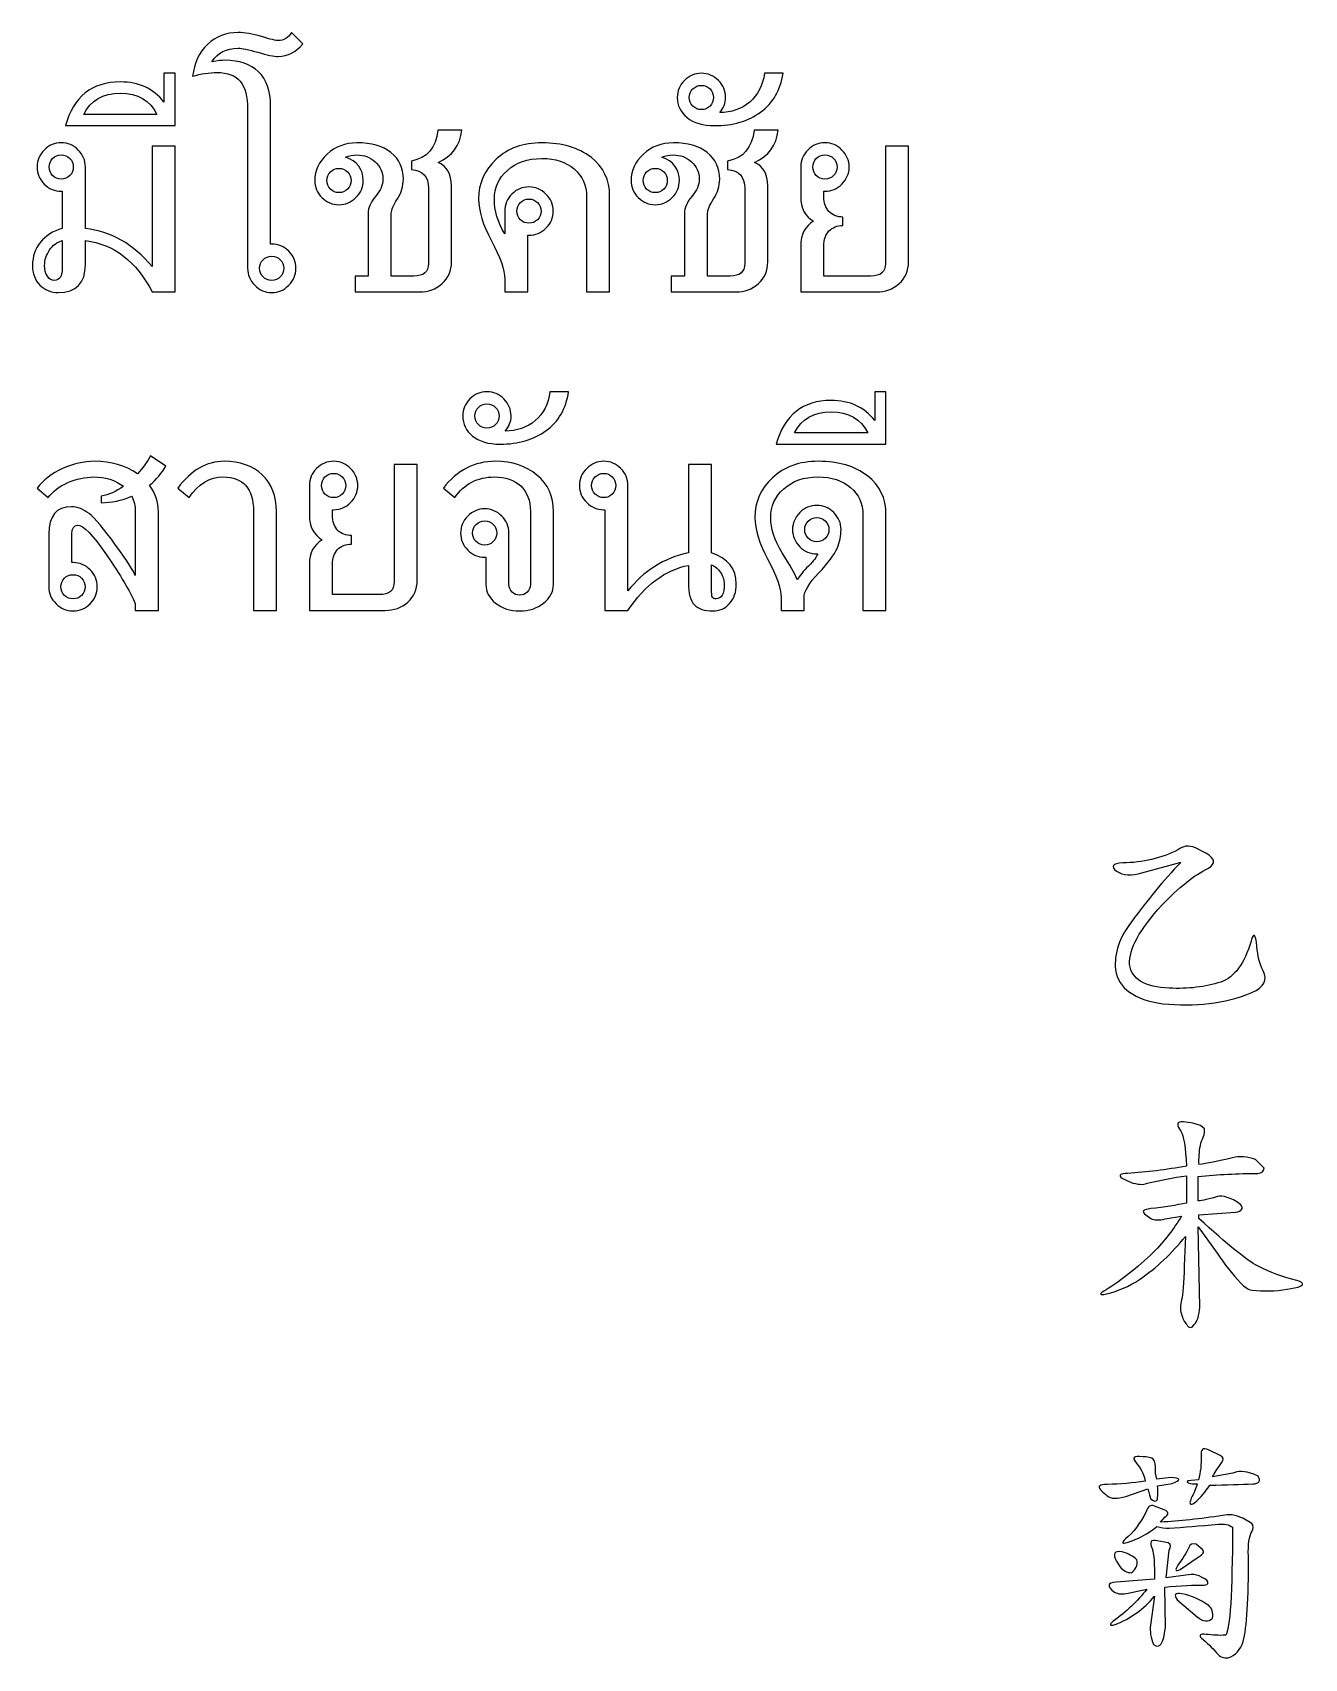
# Model space of a CAD drawing. Header units: millimetres. Extents: x -71 to 103, y -113 to 109.
import ezdxf

# ---------------------------------------------------------------- set-up
doc = ezdxf.new("R2010")
doc.units = ezdxf.units.MM
doc.header["$MEASUREMENT"] = 0
doc.layers.add('Layer 1', color=7, linetype='Continuous')

msp = doc.modelspace()

# ---------------------------------------------------------------- linework, layer by layer
at = {"layer": 'Layer 1', "color": 250}
for points, knots in [([(-38.5956, 80.4636), (-38.5956, 80.4636), (-38.4482, 80.4636), (-38.4482, 80.4636), (-38.4482, 80.4636), (-37.5444, 80.4636), (-36.7689, 80.1367), (-36.1151, 79.4829), (-36.1151, 79.4829), (-35.4678, 78.8356), (-35.1409, 78.06), (-35.1409, 77.1563), (-35.1409, 77.1563), (-35.1409, 76.2526), (-35.4678, 75.4771), (-36.1151, 74.8297), (-36.1151, 74.8297), (-36.7689, 74.176), (-37.5444, 73.8491), (-38.4482, 73.8491), (-38.4482, 73.8491), (-39.3455, 73.8491), (-40.121, 74.176), (-40.7748, 74.8297), (-40.7748, 74.8297), (-41.4221, 75.4771), (-41.749, 76.2526), (-41.749, 77.1563), (-41.749, 77.1563), (-41.749, 77.1563), (-41.749, 98.8841), (-41.749, 98.8841), (-41.749, 98.8841), (-41.749, 100.6338), (-42.0823, 101.9093), (-42.7553, 102.7105), (-42.7553, 102.7105), (-43.4218, 103.5116), (-44.473, 103.9154), (-45.9023, 103.9154), (-45.9023, 103.9154), (-46.979, 103.9154), (-48.0943, 103.736), (-49.2608, 103.3899), (-49.2608, 103.3899), (-49.0364, 105.2293), (-48.357, 106.6843), (-47.2162, 107.761), (-47.2162, 107.761), (-46.0753, 108.8378), (-44.6781, 109.3762), (-43.0244, 109.3762), (-43.0244, 109.3762), (-42.1656, 109.3762), (-41.1016, 109.1903), (-39.8454, 108.825), (-39.8454, 108.825), (-38.5892, 108.4533), (-37.8264, 108.2674), (-37.5637, 108.2674), (-37.5637, 108.2674), (-36.801, 108.2674), (-36.1985, 108.6391), (-35.7626, 109.3762), (-35.7626, 109.3762), (-35.7626, 109.3762), (-34.218, 107.838), (-34.218, 107.838), (-34.218, 107.838), (-35.1217, 106.6843), (-36.2369, 106.1074), (-37.5637, 106.1074), (-37.5637, 106.1074), (-38.1405, 106.1074), (-39.0635, 106.2997), (-40.3453, 106.6715), (-40.3453, 106.6715), (-41.6208, 107.0496), (-42.5117, 107.2355), (-43.0244, 107.2355), (-43.0244, 107.2355), (-44.6524, 107.2355), (-45.8574, 106.6202), (-46.6329, 105.3768), (-46.6329, 105.3768), (-45.8574, 105.5178), (-45.2549, 105.5819), (-44.8319, 105.5819), (-44.8319, 105.5819), (-42.877, 105.5819), (-41.3516, 105.0563), (-40.2492, 103.9987), (-40.2492, 103.9987), (-39.1468, 102.9412), (-38.5956, 101.403), (-38.5956, 99.3904), (-38.5956, 99.3904), (-38.5956, 99.3904), (-38.5956, 80.4636), (-38.5956, 80.4636)], [0, 0, 0, 0, 0.03846154, 0.03846154, 0.03846154, 0.03846154, 0.07692308, 0.07692308, 0.07692308, 0.07692308, 0.11538462, 0.11538462, 0.11538462, 0.11538462, 0.15384615, 0.15384615, 0.15384615, 0.15384615, 0.19230769, 0.19230769, 0.19230769, 0.19230769, 0.23076923, 0.23076923, 0.23076923, 0.23076923, 0.26923077, 0.26923077, 0.26923077, 0.26923077, 0.30769231, 0.30769231, 0.30769231, 0.30769231, 0.34615385, 0.34615385, 0.34615385, 0.34615385, 0.38461538, 0.38461538, 0.38461538, 0.38461538, 0.42307692, 0.42307692, 0.42307692, 0.42307692, 0.46153846, 0.46153846, 0.46153846, 0.46153846, 0.5, 0.5, 0.5, 0.5, 0.53846154, 0.53846154, 0.53846154, 0.53846154, 0.57692308, 0.57692308, 0.57692308, 0.57692308, 0.61538462, 0.61538462, 0.61538462, 0.61538462, 0.65384615, 0.65384615, 0.65384615, 0.65384615, 0.69230769, 0.69230769, 0.69230769, 0.69230769, 0.73076923, 0.73076923, 0.73076923, 0.73076923, 0.76923077, 0.76923077, 0.76923077, 0.76923077, 0.80769231, 0.80769231, 0.80769231, 0.80769231, 0.84615385, 0.84615385, 0.84615385, 0.84615385, 0.88461538, 0.88461538, 0.88461538, 0.88461538, 0.92307692, 0.92307692, 0.92307692, 0.92307692, 1, 1, 1, 1]), ([(-51.645, 96.6472), (-51.645, 96.6472), (-66.6301, 96.6472), (-66.6301, 96.6472), (-66.6301, 96.6472), (-65.5277, 100.6274), (-63.0345, 102.6207), (-59.1376, 102.6207), (-59.1376, 102.6207), (-56.5995, 102.6207), (-54.6126, 101.7042), (-53.1833, 99.8775), (-53.1833, 99.8775), (-53.1833, 99.8775), (-53.1833, 103.8001), (-53.1833, 103.8001), (-53.1833, 103.8001), (-53.1833, 103.8001), (-51.645, 103.8001), (-51.645, 103.8001), (-51.645, 103.8001), (-51.645, 103.8001), (-51.645, 96.6472), (-51.645, 96.6472)], [0, 0, 0, 0, 0.14285714, 0.14285714, 0.14285714, 0.14285714, 0.28571429, 0.28571429, 0.28571429, 0.28571429, 0.42857143, 0.42857143, 0.42857143, 0.42857143, 0.57142857, 0.57142857, 0.57142857, 0.57142857, 0.71428571, 0.71428571, 0.71428571, 0.71428571, 1, 1, 1, 1]), ([(31.4268, 103.8001), (31.0871, 101.4991), (30.068, 99.7301), (28.3631, 98.4995), (28.3631, 98.4995), (26.6646, 97.2625), (24.5688, 96.6472), (22.0755, 96.6472), (22.0755, 96.6472), (20.4604, 96.6472), (19.2041, 97.0189), (18.3132, 97.756), (18.3132, 97.756), (17.4159, 98.4931), (16.9673, 99.4096), (16.9673, 100.4992), (16.9673, 100.4992), (16.9673, 101.3965), (17.2941, 102.1721), (17.9415, 102.8258), (17.9415, 102.8258), (18.5952, 103.4732), (19.3708, 103.8001), (20.2745, 103.8001), (20.2745, 103.8001), (21.1718, 103.8001), (21.9473, 103.4732), (22.6011, 102.8258), (22.6011, 102.8258), (23.2549, 102.1721), (23.5753, 101.3965), (23.5753, 100.4992), (23.5753, 100.4992), (23.5753, 99.7301), (23.3061, 99.0443), (22.7677, 98.429), (22.7677, 98.429), (24.3701, 98.429), (25.7417, 98.9097), (26.8761, 99.8775), (26.8761, 99.8775), (28.0042, 100.8389), (28.6772, 102.1464), (28.8887, 103.8001), (28.8887, 103.8001), (28.8887, 103.8001), (31.4268, 103.8001), (31.4268, 103.8001)], [0, 0, 0, 0, 0.07692308, 0.07692308, 0.07692308, 0.07692308, 0.15384615, 0.15384615, 0.15384615, 0.15384615, 0.23076923, 0.23076923, 0.23076923, 0.23076923, 0.30769231, 0.30769231, 0.30769231, 0.30769231, 0.38461538, 0.38461538, 0.38461538, 0.38461538, 0.46153846, 0.46153846, 0.46153846, 0.46153846, 0.53846154, 0.53846154, 0.53846154, 0.53846154, 0.61538462, 0.61538462, 0.61538462, 0.61538462, 0.69230769, 0.69230769, 0.69230769, 0.69230769, 0.76923077, 0.76923077, 0.76923077, 0.76923077, 0.84615385, 0.84615385, 0.84615385, 0.84615385, 1, 1, 1, 1]), ([(-54.1447, 98.1855), (-55.0805, 100.1147), (-56.7469, 101.0761), (-59.1376, 101.0761), (-59.1376, 101.0761), (-61.5283, 101.0761), (-63.1947, 100.1147), (-64.1305, 98.1855), (-64.1305, 98.1855), (-64.1305, 98.1855), (-54.1447, 98.1855), (-54.1447, 98.1855)], [0, 0, 0, 0, 0.25, 0.25, 0.25, 0.25, 0.5, 0.5, 0.5, 0.5, 1, 1, 1, 1]), ([(20.2745, 98.8456), (20.736, 98.8456), (21.1269, 99.0059), (21.4474, 99.3199), (21.4474, 99.3199), (21.7679, 99.6404), (21.9281, 100.0314), (21.9281, 100.4992), (21.9281, 100.4992), (21.9281, 100.9607), (21.7679, 101.3517), (21.4474, 101.6721), (21.4474, 101.6721), (21.1269, 101.9862), (20.736, 102.1464), (20.2745, 102.1464), (20.2745, 102.1464), (19.8066, 102.1464), (19.4156, 101.9862), (19.1016, 101.6721), (19.1016, 101.6721), (18.7811, 101.3517), (18.6209, 100.9607), (18.6209, 100.4992), (18.6209, 100.4992), (18.6209, 100.0314), (18.7811, 99.6404), (19.1016, 99.3199), (19.1016, 99.3199), (19.4156, 99.0059), (19.8066, 98.8456), (20.2745, 98.8456)], [0, 0, 0, 0, 0.11111111, 0.11111111, 0.11111111, 0.11111111, 0.22222222, 0.22222222, 0.22222222, 0.22222222, 0.33333333, 0.33333333, 0.33333333, 0.33333333, 0.44444444, 0.44444444, 0.44444444, 0.44444444, 0.55555556, 0.55555556, 0.55555556, 0.55555556, 0.66666667, 0.66666667, 0.66666667, 0.66666667, 0.77777778, 0.77777778, 0.77777778, 0.77777778, 1, 1, 1, 1]), ([(-13.8811, 78.0408), (-13.8811, 76.8102), (-14.3105, 75.8168), (-15.1565, 75.0605), (-15.1565, 75.0605), (-16.009, 74.3042), (-17.0409, 73.926), (-18.2587, 73.926), (-18.2587, 73.926), (-18.2587, 73.926), (-27.0651, 73.926), (-27.0651, 73.926), (-27.0651, 73.926), (-27.0651, 73.926), (-27.0651, 76.086), (-27.0651, 76.086), (-27.0651, 76.086), (-27.0651, 76.086), (-25.2641, 76.086), (-25.2641, 76.086), (-25.2641, 76.086), (-25.2641, 76.086), (-25.2641, 84.6873), (-25.2641, 84.6873), (-25.2641, 84.6873), (-25.2641, 85.4244), (-24.9244, 86.1935), (-24.2578, 86.9883), (-24.2578, 86.9883), (-23.5848, 87.7831), (-23.2516, 88.565), (-23.2516, 89.3405), (-23.2516, 89.3405), (-23.2516, 90.2955), (-23.6041, 91.0839), (-24.3155, 91.7056), (-24.3155, 91.7056), (-25.0205, 92.3337), (-25.8473, 92.6478), (-26.8023, 92.6478), (-26.8023, 92.6478), (-27.3407, 92.6478), (-27.8663, 92.5452), (-28.379, 92.3465), (-28.379, 92.3465), (-26.7639, 91.7825), (-25.9563, 90.7185), (-25.9563, 89.1547), (-25.9563, 89.1547), (-25.9563, 88.2509), (-26.2832, 87.4754), (-26.9305, 86.8281), (-26.9305, 86.8281), (-27.5843, 86.1743), (-28.3598, 85.8474), (-29.2635, 85.8474), (-29.2635, 85.8474), (-30.1609, 85.8474), (-30.9364, 86.1743), (-31.5901, 86.8281), (-31.5901, 86.8281), (-32.2375, 87.4754), (-32.5644, 88.2509), (-32.5644, 89.1547), (-32.5644, 89.1547), (-32.5644, 90.507), (-32.0067, 91.6992), (-30.8851, 92.7439), (-30.8851, 92.7439), (-29.7635, 93.7822), (-28.4047, 94.3014), (-26.8023, 94.3014), (-26.8023, 94.3014), (-24.8475, 94.3014), (-23.3028, 93.8527), (-22.162, 92.9682), (-22.162, 92.9682), (-21.0211, 92.0773), (-20.4571, 90.8724), (-20.4571, 89.3405), (-20.4571, 89.3405), (-20.4571, 88.4048), (-20.7263, 87.5074), (-21.2775, 86.655), (-21.2775, 86.655), (-21.8287, 85.809), (-22.1043, 85.1488), (-22.1043, 84.6873), (-22.1043, 84.6873), (-22.1043, 84.6873), (-22.1043, 76.086), (-22.1043, 76.086), (-22.1043, 76.086), (-22.1043, 76.086), (-19.0278, 76.086), (-19.0278, 76.086), (-19.0278, 76.086), (-17.701, 76.086), (-17.0345, 76.6628), (-17.0345, 77.8101), (-17.0345, 77.8101), (-17.0345, 77.8101), (-17.0345, 88.0843), (-17.0345, 88.0843), (-17.0345, 88.0843), (-17.0345, 89.6866), (-17.81, 90.5455), (-19.3675, 90.6544), (-19.3675, 90.6544), (-19.3675, 90.6544), (-19.3675, 91.8017), (-19.3675, 91.8017), (-19.3675, 91.8017), (-17.2267, 92.2055), (-16.0218, 93.6156), (-15.759, 96.0447), (-15.759, 96.0447), (-15.759, 96.0447), (-12.4518, 96.0447), (-12.4518, 96.0447), (-12.4518, 96.0447), (-12.7081, 93.9296), (-13.7785, 92.4555), (-15.6821, 91.6159), (-15.6821, 91.6159), (-14.4835, 91.0903), (-13.8811, 90.0263), (-13.8811, 88.424), (-13.8811, 88.424), (-13.8811, 88.424), (-13.8811, 78.0408), (-13.8811, 78.0408)], [0, 0, 0, 0, 0.02941176, 0.02941176, 0.02941176, 0.02941176, 0.05882353, 0.05882353, 0.05882353, 0.05882353, 0.08823529, 0.08823529, 0.08823529, 0.08823529, 0.11764706, 0.11764706, 0.11764706, 0.11764706, 0.14705882, 0.14705882, 0.14705882, 0.14705882, 0.17647059, 0.17647059, 0.17647059, 0.17647059, 0.20588235, 0.20588235, 0.20588235, 0.20588235, 0.23529412, 0.23529412, 0.23529412, 0.23529412, 0.26470588, 0.26470588, 0.26470588, 0.26470588, 0.29411765, 0.29411765, 0.29411765, 0.29411765, 0.32352941, 0.32352941, 0.32352941, 0.32352941, 0.35294118, 0.35294118, 0.35294118, 0.35294118, 0.38235294, 0.38235294, 0.38235294, 0.38235294, 0.41176471, 0.41176471, 0.41176471, 0.41176471, 0.44117647, 0.44117647, 0.44117647, 0.44117647, 0.47058824, 0.47058824, 0.47058824, 0.47058824, 0.5, 0.5, 0.5, 0.5, 0.52941176, 0.52941176, 0.52941176, 0.52941176, 0.55882353, 0.55882353, 0.55882353, 0.55882353, 0.58823529, 0.58823529, 0.58823529, 0.58823529, 0.61764706, 0.61764706, 0.61764706, 0.61764706, 0.64705882, 0.64705882, 0.64705882, 0.64705882, 0.67647059, 0.67647059, 0.67647059, 0.67647059, 0.70588235, 0.70588235, 0.70588235, 0.70588235, 0.73529412, 0.73529412, 0.73529412, 0.73529412, 0.76470588, 0.76470588, 0.76470588, 0.76470588, 0.79411765, 0.79411765, 0.79411765, 0.79411765, 0.82352941, 0.82352941, 0.82352941, 0.82352941, 0.85294118, 0.85294118, 0.85294118, 0.85294118, 0.88235294, 0.88235294, 0.88235294, 0.88235294, 0.91176471, 0.91176471, 0.91176471, 0.91176471, 0.94117647, 0.94117647, 0.94117647, 0.94117647, 1, 1, 1, 1]), ([(29.3437, 78.0408), (29.3437, 76.8102), (28.9143, 75.8168), (28.0683, 75.0605), (28.0683, 75.0605), (27.2158, 74.3042), (26.1839, 73.926), (24.9661, 73.926), (24.9661, 73.926), (24.9661, 73.926), (16.1597, 73.926), (16.1597, 73.926), (16.1597, 73.926), (16.1597, 73.926), (16.1597, 76.086), (16.1597, 76.086), (16.1597, 76.086), (16.1597, 76.086), (17.9607, 76.086), (17.9607, 76.086), (17.9607, 76.086), (17.9607, 76.086), (17.9607, 84.6873), (17.9607, 84.6873), (17.9607, 84.6873), (17.9607, 85.4244), (18.3004, 86.1935), (18.967, 86.9883), (18.967, 86.9883), (19.64, 87.7831), (19.9732, 88.565), (19.9732, 89.3405), (19.9732, 89.3405), (19.9732, 90.2955), (19.6207, 91.0839), (18.9093, 91.7056), (18.9093, 91.7056), (18.2043, 92.3337), (17.3775, 92.6478), (16.4225, 92.6478), (16.4225, 92.6478), (15.8841, 92.6478), (15.3585, 92.5452), (14.8458, 92.3465), (14.8458, 92.3465), (16.4609, 91.7825), (17.2685, 90.7185), (17.2685, 89.1547), (17.2685, 89.1547), (17.2685, 88.2509), (16.9416, 87.4754), (16.2943, 86.8281), (16.2943, 86.8281), (15.6405, 86.1743), (14.865, 85.8474), (13.9613, 85.8474), (13.9613, 85.8474), (13.0639, 85.8474), (12.2884, 86.1743), (11.6347, 86.8281), (11.6347, 86.8281), (10.9873, 87.4754), (10.6604, 88.2509), (10.6604, 89.1547), (10.6604, 89.1547), (10.6604, 90.507), (11.2181, 91.6992), (12.3397, 92.7439), (12.3397, 92.7439), (13.4613, 93.7822), (14.8201, 94.3014), (16.4225, 94.3014), (16.4225, 94.3014), (18.3773, 94.3014), (19.922, 93.8527), (21.0628, 92.9682), (21.0628, 92.9682), (22.2037, 92.0773), (22.7677, 90.8724), (22.7677, 89.3405), (22.7677, 89.3405), (22.7677, 88.4048), (22.4985, 87.5074), (21.9473, 86.655), (21.9473, 86.655), (21.3961, 85.809), (21.1205, 85.1488), (21.1205, 84.6873), (21.1205, 84.6873), (21.1205, 84.6873), (21.1205, 76.086), (21.1205, 76.086), (21.1205, 76.086), (21.1205, 76.086), (24.197, 76.086), (24.197, 76.086), (24.197, 76.086), (25.5238, 76.086), (26.1903, 76.6628), (26.1903, 77.8101), (26.1903, 77.8101), (26.1903, 77.8101), (26.1903, 88.0843), (26.1903, 88.0843), (26.1903, 88.0843), (26.1903, 89.6866), (25.4148, 90.5455), (23.8573, 90.6544), (23.8573, 90.6544), (23.8573, 90.6544), (23.8573, 91.8017), (23.8573, 91.8017), (23.8573, 91.8017), (25.9981, 92.2055), (27.203, 93.6156), (27.4658, 96.0447), (27.4658, 96.0447), (27.4658, 96.0447), (30.773, 96.0447), (30.773, 96.0447), (30.773, 96.0447), (30.5167, 93.9296), (29.4463, 92.4555), (27.5427, 91.6159), (27.5427, 91.6159), (28.7413, 91.0903), (29.3437, 90.0263), (29.3437, 88.424), (29.3437, 88.424), (29.3437, 88.424), (29.3437, 78.0408), (29.3437, 78.0408)], [0, 0, 0, 0, 0.02941176, 0.02941176, 0.02941176, 0.02941176, 0.05882353, 0.05882353, 0.05882353, 0.05882353, 0.08823529, 0.08823529, 0.08823529, 0.08823529, 0.11764706, 0.11764706, 0.11764706, 0.11764706, 0.14705882, 0.14705882, 0.14705882, 0.14705882, 0.17647059, 0.17647059, 0.17647059, 0.17647059, 0.20588235, 0.20588235, 0.20588235, 0.20588235, 0.23529412, 0.23529412, 0.23529412, 0.23529412, 0.26470588, 0.26470588, 0.26470588, 0.26470588, 0.29411765, 0.29411765, 0.29411765, 0.29411765, 0.32352941, 0.32352941, 0.32352941, 0.32352941, 0.35294118, 0.35294118, 0.35294118, 0.35294118, 0.38235294, 0.38235294, 0.38235294, 0.38235294, 0.41176471, 0.41176471, 0.41176471, 0.41176471, 0.44117647, 0.44117647, 0.44117647, 0.44117647, 0.47058824, 0.47058824, 0.47058824, 0.47058824, 0.5, 0.5, 0.5, 0.5, 0.52941176, 0.52941176, 0.52941176, 0.52941176, 0.55882353, 0.55882353, 0.55882353, 0.55882353, 0.58823529, 0.58823529, 0.58823529, 0.58823529, 0.61764706, 0.61764706, 0.61764706, 0.61764706, 0.64705882, 0.64705882, 0.64705882, 0.64705882, 0.67647059, 0.67647059, 0.67647059, 0.67647059, 0.70588235, 0.70588235, 0.70588235, 0.70588235, 0.73529412, 0.73529412, 0.73529412, 0.73529412, 0.76470588, 0.76470588, 0.76470588, 0.76470588, 0.79411765, 0.79411765, 0.79411765, 0.79411765, 0.82352941, 0.82352941, 0.82352941, 0.82352941, 0.85294118, 0.85294118, 0.85294118, 0.85294118, 0.88235294, 0.88235294, 0.88235294, 0.88235294, 0.91176471, 0.91176471, 0.91176471, 0.91176471, 0.94117647, 0.94117647, 0.94117647, 0.94117647, 1, 1, 1, 1]), ([(-51.645, 73.926), (-51.645, 73.926), (-54.7856, 73.926), (-54.7856, 73.926), (-54.7856, 73.926), (-56.9584, 78.1305), (-60.0028, 80.47), (-63.9061, 80.9314), (-63.9061, 80.9314), (-63.9061, 80.9314), (-63.9061, 77.6627), (-63.9061, 77.6627), (-63.9061, 77.6627), (-63.9061, 75.1246), (-65.156, 73.8491), (-67.6428, 73.8491), (-67.6428, 73.8491), (-68.6363, 73.8491), (-69.4631, 74.1888), (-70.136, 74.8618), (-70.136, 74.8618), (-70.8026, 75.5412), (-71.1359, 76.4385), (-71.1359, 77.5473), (-71.1359, 77.5473), (-71.1359, 78.7651), (-70.777, 79.8162), (-70.0591, 80.7135), (-70.0591, 80.7135), (-69.3413, 81.6108), (-68.3414, 82.2325), (-67.066, 82.5851), (-67.066, 82.5851), (-67.066, 82.5851), (-67.066, 87.6869), (-67.066, 87.6869), (-67.066, 87.6869), (-67.066, 87.6869), (-67.2134, 87.6869), (-67.2134, 87.6869), (-67.2134, 87.6869), (-68.1171, 87.6869), (-68.8926, 88.0138), (-69.54, 88.6675), (-69.54, 88.6675), (-70.1937, 89.3149), (-70.5206, 90.0904), (-70.5206, 90.9941), (-70.5206, 90.9941), (-70.5206, 91.8979), (-70.1937, 92.6734), (-69.54, 93.3207), (-69.54, 93.3207), (-68.8926, 93.9745), (-68.1171, 94.3014), (-67.2134, 94.3014), (-67.2134, 94.3014), (-66.3097, 94.3014), (-65.5341, 93.9745), (-64.8868, 93.3207), (-64.8868, 93.3207), (-64.233, 92.6734), (-63.9061, 91.8979), (-63.9061, 90.9941), (-63.9061, 90.9941), (-63.9061, 90.9941), (-63.9061, 82.5851), (-63.9061, 82.5851), (-63.9061, 82.5851), (-60.4259, 82.2069), (-57.3878, 80.47), (-54.7856, 77.3806), (-54.7856, 77.3806), (-54.7856, 77.3806), (-54.7856, 93.8463), (-54.7856, 93.8463), (-54.7856, 93.8463), (-54.7856, 93.8463), (-51.645, 93.8463), (-51.645, 93.8463), (-51.645, 93.8463), (-51.645, 93.8463), (-51.645, 73.926), (-51.645, 73.926)], [0, 0, 0, 0, 0.04545455, 0.04545455, 0.04545455, 0.04545455, 0.09090909, 0.09090909, 0.09090909, 0.09090909, 0.13636364, 0.13636364, 0.13636364, 0.13636364, 0.18181818, 0.18181818, 0.18181818, 0.18181818, 0.22727273, 0.22727273, 0.22727273, 0.22727273, 0.27272727, 0.27272727, 0.27272727, 0.27272727, 0.31818182, 0.31818182, 0.31818182, 0.31818182, 0.36363636, 0.36363636, 0.36363636, 0.36363636, 0.40909091, 0.40909091, 0.40909091, 0.40909091, 0.45454545, 0.45454545, 0.45454545, 0.45454545, 0.5, 0.5, 0.5, 0.5, 0.54545455, 0.54545455, 0.54545455, 0.54545455, 0.59090909, 0.59090909, 0.59090909, 0.59090909, 0.63636364, 0.63636364, 0.63636364, 0.63636364, 0.68181818, 0.68181818, 0.68181818, 0.68181818, 0.72727273, 0.72727273, 0.72727273, 0.72727273, 0.77272727, 0.77272727, 0.77272727, 0.77272727, 0.81818182, 0.81818182, 0.81818182, 0.81818182, 0.86363636, 0.86363636, 0.86363636, 0.86363636, 0.90909091, 0.90909091, 0.90909091, 0.90909091, 1, 1, 1, 1]), ([(7.7313, 73.926), (7.7313, 73.926), (4.5779, 73.926), (4.5779, 73.926), (4.5779, 73.926), (4.5779, 73.926), (4.5779, 86.9562), (4.5779, 86.9562), (4.5779, 86.9562), (4.5779, 88.5073), (4.0139, 89.7635), (2.8923, 90.7249), (2.8923, 90.7249), (1.777, 91.6799), (0.3029, 92.1606), (-1.5238, 92.1606), (-1.5238, 92.1606), (-3.4915, 92.1606), (-5.0682, 91.6159), (-6.2475, 90.5327), (-6.2475, 90.5327), (-7.4332, 89.4495), (-8.0229, 88.1484), (-8.0229, 86.6165), (-8.0229, 86.6165), (-8.0229, 85.0142), (-7.555, 83.4247), (-6.6128, 81.848), (-6.6128, 81.848), (-6.6128, 81.848), (-6.6128, 84.9693), (-6.6128, 84.9693), (-6.6128, 84.9693), (-6.6128, 85.8666), (-6.2859, 86.6422), (-5.6322, 87.2959), (-5.6322, 87.2959), (-4.972, 87.9497), (-4.1901, 88.2702), (-3.2928, 88.2702), (-3.2928, 88.2702), (-2.4019, 88.2702), (-1.6327, 87.9497), (-0.9726, 87.2959), (-0.9726, 87.2959), (-0.3124, 86.6422), (0.0145, 85.8666), (0.0145, 84.9693), (0.0145, 84.9693), (0.0145, 84.0656), (-0.3124, 83.2901), (-0.9726, 82.6363), (-0.9726, 82.6363), (-1.6327, 81.989), (-2.4019, 81.6621), (-3.2928, 81.6621), (-3.2928, 81.6621), (-3.2928, 81.6621), (-3.4594, 81.6621), (-3.4594, 81.6621), (-3.4594, 81.6621), (-3.4594, 81.6621), (-3.4594, 73.926), (-3.4594, 73.926), (-3.4594, 73.926), (-3.4594, 73.926), (-6.6128, 73.926), (-6.6128, 73.926), (-6.6128, 73.926), (-6.6128, 73.926), (-6.6128, 75.6886), (-6.6128, 75.6886), (-6.6128, 75.6886), (-6.6128, 76.9576), (-7.2089, 78.6882), (-8.401, 80.893), (-8.401, 80.893), (-9.5868, 83.0978), (-10.1828, 85.0078), (-10.1828, 86.6165), (-10.1828, 86.6165), (-10.1828, 88.7573), (-9.3817, 90.5775), (-7.7793, 92.0645), (-7.7793, 92.0645), (-6.177, 93.5579), (-4.0939, 94.3014), (-1.5238, 94.3014), (-1.5238, 94.3014), (1.2515, 94.3014), (3.4883, 93.6412), (5.1868, 92.3209), (5.1868, 92.3209), (6.8853, 91.0006), (7.7313, 89.2508), (7.7313, 87.0716), (7.7313, 87.0716), (7.7313, 87.0716), (7.7313, 73.926), (7.7313, 73.926)], [0, 0, 0, 0, 0.03846154, 0.03846154, 0.03846154, 0.03846154, 0.07692308, 0.07692308, 0.07692308, 0.07692308, 0.11538462, 0.11538462, 0.11538462, 0.11538462, 0.15384615, 0.15384615, 0.15384615, 0.15384615, 0.19230769, 0.19230769, 0.19230769, 0.19230769, 0.23076923, 0.23076923, 0.23076923, 0.23076923, 0.26923077, 0.26923077, 0.26923077, 0.26923077, 0.30769231, 0.30769231, 0.30769231, 0.30769231, 0.34615385, 0.34615385, 0.34615385, 0.34615385, 0.38461538, 0.38461538, 0.38461538, 0.38461538, 0.42307692, 0.42307692, 0.42307692, 0.42307692, 0.46153846, 0.46153846, 0.46153846, 0.46153846, 0.5, 0.5, 0.5, 0.5, 0.53846154, 0.53846154, 0.53846154, 0.53846154, 0.57692308, 0.57692308, 0.57692308, 0.57692308, 0.61538462, 0.61538462, 0.61538462, 0.61538462, 0.65384615, 0.65384615, 0.65384615, 0.65384615, 0.69230769, 0.69230769, 0.69230769, 0.69230769, 0.73076923, 0.73076923, 0.73076923, 0.73076923, 0.76923077, 0.76923077, 0.76923077, 0.76923077, 0.80769231, 0.80769231, 0.80769231, 0.80769231, 0.84615385, 0.84615385, 0.84615385, 0.84615385, 0.88461538, 0.88461538, 0.88461538, 0.88461538, 0.92307692, 0.92307692, 0.92307692, 0.92307692, 1, 1, 1, 1]), ([(48.5719, 78.0408), (48.5719, 76.8102), (48.1424, 75.8168), (47.2964, 75.0605), (47.2964, 75.0605), (46.4439, 74.3042), (45.412, 73.926), (44.1943, 73.926), (44.1943, 73.926), (44.1943, 73.926), (33.8495, 73.926), (33.8495, 73.926), (33.8495, 73.926), (33.8495, 73.926), (33.8495, 80.2008), (33.8495, 80.2008), (33.8495, 80.2008), (33.8495, 81.7903), (34.4392, 82.9119), (35.6121, 83.5785), (35.6121, 83.5785), (34.4392, 84.2387), (33.8495, 85.3667), (33.8495, 86.9562), (33.8495, 86.9562), (33.8495, 86.9562), (33.8495, 90.9941), (33.8495, 90.9941), (33.8495, 90.9941), (33.8495, 91.8979), (34.1764, 92.6734), (34.8238, 93.3207), (34.8238, 93.3207), (35.4775, 93.9745), (36.2531, 94.3014), (37.1568, 94.3014), (37.1568, 94.3014), (38.0541, 94.3014), (38.8296, 93.9745), (39.4834, 93.3207), (39.4834, 93.3207), (40.1307, 92.6734), (40.4576, 91.8979), (40.4576, 90.9941), (40.4576, 90.9941), (40.4576, 90.0904), (40.1307, 89.3149), (39.4834, 88.6675), (39.4834, 88.6675), (38.8296, 88.0138), (38.0541, 87.6869), (37.1568, 87.6869), (37.1568, 87.6869), (37.1568, 87.6869), (37.0029, 87.6869), (37.0029, 87.6869), (37.0029, 87.6869), (37.0029, 87.6869), (37.0029, 86.9178), (37.0029, 86.9178), (37.0029, 86.9178), (37.0029, 86.0717), (37.2401, 85.3988), (37.708, 84.8988), (37.708, 84.8988), (38.1759, 84.4053), (38.8104, 84.1618), (39.6116, 84.1618), (39.6116, 84.1618), (39.6116, 84.1618), (39.6116, 82.9953), (39.6116, 82.9953), (39.6116, 82.9953), (38.8104, 82.9953), (38.1759, 82.7453), (37.708, 82.2518), (37.708, 82.2518), (37.2401, 81.7582), (37.0029, 81.0853), (37.0029, 80.2328), (37.0029, 80.2328), (37.0029, 80.2328), (37.0029, 76.086), (37.0029, 76.086), (37.0029, 76.086), (37.0029, 76.086), (43.4251, 76.086), (43.4251, 76.086), (43.4251, 76.086), (44.7519, 76.086), (45.4184, 76.6628), (45.4184, 77.8101), (45.4184, 77.8101), (45.4184, 77.8101), (45.4184, 93.8463), (45.4184, 93.8463), (45.4184, 93.8463), (45.4184, 93.8463), (48.5719, 93.8463), (48.5719, 93.8463), (48.5719, 93.8463), (48.5719, 93.8463), (48.5719, 78.0408), (48.5719, 78.0408)], [0, 0, 0, 0, 0.03703704, 0.03703704, 0.03703704, 0.03703704, 0.07407407, 0.07407407, 0.07407407, 0.07407407, 0.11111111, 0.11111111, 0.11111111, 0.11111111, 0.14814815, 0.14814815, 0.14814815, 0.14814815, 0.18518519, 0.18518519, 0.18518519, 0.18518519, 0.22222222, 0.22222222, 0.22222222, 0.22222222, 0.25925926, 0.25925926, 0.25925926, 0.25925926, 0.2962963, 0.2962963, 0.2962963, 0.2962963, 0.33333333, 0.33333333, 0.33333333, 0.33333333, 0.37037037, 0.37037037, 0.37037037, 0.37037037, 0.40740741, 0.40740741, 0.40740741, 0.40740741, 0.44444444, 0.44444444, 0.44444444, 0.44444444, 0.48148148, 0.48148148, 0.48148148, 0.48148148, 0.51851852, 0.51851852, 0.51851852, 0.51851852, 0.55555556, 0.55555556, 0.55555556, 0.55555556, 0.59259259, 0.59259259, 0.59259259, 0.59259259, 0.62962963, 0.62962963, 0.62962963, 0.62962963, 0.66666667, 0.66666667, 0.66666667, 0.66666667, 0.7037037, 0.7037037, 0.7037037, 0.7037037, 0.74074074, 0.74074074, 0.74074074, 0.74074074, 0.77777778, 0.77777778, 0.77777778, 0.77777778, 0.81481481, 0.81481481, 0.81481481, 0.81481481, 0.85185185, 0.85185185, 0.85185185, 0.85185185, 0.88888889, 0.88888889, 0.88888889, 0.88888889, 0.92592593, 0.92592593, 0.92592593, 0.92592593, 1, 1, 1, 1]), ([(-67.2134, 89.3405), (-66.7519, 89.3405), (-66.3609, 89.5072), (-66.0405, 89.8276), (-66.0405, 89.8276), (-65.72, 90.1545), (-65.5598, 90.5455), (-65.5598, 90.9941), (-65.5598, 90.9941), (-65.5598, 91.4556), (-65.72, 91.8466), (-66.0405, 92.1671), (-66.0405, 92.1671), (-66.3609, 92.4875), (-66.7519, 92.6478), (-67.2134, 92.6478), (-67.2134, 92.6478), (-67.6748, 92.6478), (-68.0658, 92.4875), (-68.3863, 92.1671), (-68.3863, 92.1671), (-68.7068, 91.8466), (-68.867, 91.4556), (-68.867, 90.9941), (-68.867, 90.9941), (-68.867, 90.5455), (-68.7068, 90.1545), (-68.3863, 89.8276), (-68.3863, 89.8276), (-68.0658, 89.5072), (-67.6748, 89.3405), (-67.2134, 89.3405)], [0, 0, 0, 0, 0.11111111, 0.11111111, 0.11111111, 0.11111111, 0.22222222, 0.22222222, 0.22222222, 0.22222222, 0.33333333, 0.33333333, 0.33333333, 0.33333333, 0.44444444, 0.44444444, 0.44444444, 0.44444444, 0.55555556, 0.55555556, 0.55555556, 0.55555556, 0.66666667, 0.66666667, 0.66666667, 0.66666667, 0.77777778, 0.77777778, 0.77777778, 0.77777778, 1, 1, 1, 1]), ([(37.1568, 89.3405), (37.6182, 89.3405), (38.0092, 89.5072), (38.3297, 89.8276), (38.3297, 89.8276), (38.6437, 90.1545), (38.804, 90.5455), (38.804, 90.9941), (38.804, 90.9941), (38.804, 91.4556), (38.6437, 91.8466), (38.3297, 92.1671), (38.3297, 92.1671), (38.0092, 92.4875), (37.6182, 92.6478), (37.1568, 92.6478), (37.1568, 92.6478), (36.6889, 92.6478), (36.2979, 92.4875), (35.9775, 92.1671), (35.9775, 92.1671), (35.6634, 91.8466), (35.5032, 91.4556), (35.5032, 90.9941), (35.5032, 90.9941), (35.5032, 90.5455), (35.6634, 90.1545), (35.9775, 89.8276), (35.9775, 89.8276), (36.2979, 89.5072), (36.6889, 89.3405), (37.1568, 89.3405)], [0, 0, 0, 0, 0.11111111, 0.11111111, 0.11111111, 0.11111111, 0.22222222, 0.22222222, 0.22222222, 0.22222222, 0.33333333, 0.33333333, 0.33333333, 0.33333333, 0.44444444, 0.44444444, 0.44444444, 0.44444444, 0.55555556, 0.55555556, 0.55555556, 0.55555556, 0.66666667, 0.66666667, 0.66666667, 0.66666667, 0.77777778, 0.77777778, 0.77777778, 0.77777778, 1, 1, 1, 1]), ([(-29.2635, 87.501), (-28.7957, 87.501), (-28.4047, 87.6613), (-28.0842, 87.9817), (-28.0842, 87.9817), (-27.7702, 88.3022), (-27.6099, 88.6932), (-27.6099, 89.1547), (-27.6099, 89.1547), (-27.6099, 89.6161), (-27.7702, 90.0071), (-28.0842, 90.3276), (-28.0842, 90.3276), (-28.4047, 90.648), (-28.7957, 90.8083), (-29.2635, 90.8083), (-29.2635, 90.8083), (-29.725, 90.8083), (-30.116, 90.648), (-30.4365, 90.3276), (-30.4365, 90.3276), (-30.7505, 90.0071), (-30.9107, 89.6161), (-30.9107, 89.1547), (-30.9107, 89.1547), (-30.9107, 88.6932), (-30.7505, 88.3022), (-30.4365, 87.9817), (-30.4365, 87.9817), (-30.116, 87.6613), (-29.725, 87.501), (-29.2635, 87.501)], [0, 0, 0, 0, 0.11111111, 0.11111111, 0.11111111, 0.11111111, 0.22222222, 0.22222222, 0.22222222, 0.22222222, 0.33333333, 0.33333333, 0.33333333, 0.33333333, 0.44444444, 0.44444444, 0.44444444, 0.44444444, 0.55555556, 0.55555556, 0.55555556, 0.55555556, 0.66666667, 0.66666667, 0.66666667, 0.66666667, 0.77777778, 0.77777778, 0.77777778, 0.77777778, 1, 1, 1, 1]), ([(13.9613, 87.501), (14.4291, 87.501), (14.8201, 87.6613), (15.1406, 87.9817), (15.1406, 87.9817), (15.4546, 88.3022), (15.6149, 88.6932), (15.6149, 89.1547), (15.6149, 89.1547), (15.6149, 89.6161), (15.4546, 90.0071), (15.1406, 90.3276), (15.1406, 90.3276), (14.8201, 90.648), (14.4291, 90.8083), (13.9613, 90.8083), (13.9613, 90.8083), (13.4998, 90.8083), (13.1088, 90.648), (12.7883, 90.3276), (12.7883, 90.3276), (12.4743, 90.0071), (12.3141, 89.6161), (12.3141, 89.1547), (12.3141, 89.1547), (12.3141, 88.6932), (12.4743, 88.3022), (12.7883, 87.9817), (12.7883, 87.9817), (13.1088, 87.6613), (13.4998, 87.501), (13.9613, 87.501)], [0, 0, 0, 0, 0.11111111, 0.11111111, 0.11111111, 0.11111111, 0.22222222, 0.22222222, 0.22222222, 0.22222222, 0.33333333, 0.33333333, 0.33333333, 0.33333333, 0.44444444, 0.44444444, 0.44444444, 0.44444444, 0.55555556, 0.55555556, 0.55555556, 0.55555556, 0.66666667, 0.66666667, 0.66666667, 0.66666667, 0.77777778, 0.77777778, 0.77777778, 0.77777778, 1, 1, 1, 1]), ([(-3.2928, 83.3157), (-2.8441, 83.3157), (-2.4531, 83.476), (-2.1263, 83.7964), (-2.1263, 83.7964), (-1.7994, 84.1105), (-1.6392, 84.5015), (-1.6392, 84.9693), (-1.6392, 84.9693), (-1.6392, 85.418), (-1.7994, 85.809), (-2.1263, 86.1294), (-2.1263, 86.1294), (-2.4531, 86.4563), (-2.8441, 86.6165), (-3.2928, 86.6165), (-3.2928, 86.6165), (-3.7542, 86.6165), (-4.1452, 86.4563), (-4.4657, 86.1294), (-4.4657, 86.1294), (-4.7862, 85.809), (-4.9464, 85.418), (-4.9464, 84.9693), (-4.9464, 84.9693), (-4.9464, 84.5015), (-4.7862, 84.1105), (-4.4657, 83.7964), (-4.4657, 83.7964), (-4.1452, 83.476), (-3.7542, 83.3157), (-3.2928, 83.3157)], [0, 0, 0, 0, 0.11111111, 0.11111111, 0.11111111, 0.11111111, 0.22222222, 0.22222222, 0.22222222, 0.22222222, 0.33333333, 0.33333333, 0.33333333, 0.33333333, 0.44444444, 0.44444444, 0.44444444, 0.44444444, 0.55555556, 0.55555556, 0.55555556, 0.55555556, 0.66666667, 0.66666667, 0.66666667, 0.66666667, 0.77777778, 0.77777778, 0.77777778, 0.77777778, 1, 1, 1, 1]), ([(-67.066, 77.2653), (-67.066, 77.2653), (-67.066, 80.9314), (-67.066, 80.9314), (-67.066, 80.9314), (-67.7902, 80.7392), (-68.3735, 80.3161), (-68.8157, 79.656), (-68.8157, 79.656), (-69.2644, 78.9894), (-69.4823, 78.2908), (-69.4823, 77.5473), (-69.4823, 77.5473), (-69.4823, 76.9256), (-69.3605, 76.4257), (-69.1105, 76.0603), (-69.1105, 76.0603), (-68.8606, 75.6886), (-68.5337, 75.5027), (-68.1363, 75.5027), (-68.1363, 75.5027), (-67.4185, 75.5027), (-67.066, 76.0924), (-67.066, 77.2653)], [0, 0, 0, 0, 0.14285714, 0.14285714, 0.14285714, 0.14285714, 0.28571429, 0.28571429, 0.28571429, 0.28571429, 0.42857143, 0.42857143, 0.42857143, 0.42857143, 0.57142857, 0.57142857, 0.57142857, 0.57142857, 0.71428571, 0.71428571, 0.71428571, 0.71428571, 1, 1, 1, 1]), ([(-38.4482, 75.5027), (-37.9803, 75.5027), (-37.5893, 75.6629), (-37.2752, 75.9834), (-37.2752, 75.9834), (-36.9548, 76.3039), (-36.7945, 76.6948), (-36.7945, 77.1563), (-36.7945, 77.1563), (-36.7945, 77.6178), (-36.9548, 78.0088), (-37.2752, 78.3292), (-37.2752, 78.3292), (-37.5893, 78.6497), (-37.9803, 78.8099), (-38.4482, 78.8099), (-38.4482, 78.8099), (-38.9096, 78.8099), (-39.3006, 78.6497), (-39.6211, 78.3292), (-39.6211, 78.3292), (-39.9415, 78.0088), (-40.0954, 77.6178), (-40.0954, 77.1563), (-40.0954, 77.1563), (-40.0954, 76.6948), (-39.9415, 76.3039), (-39.6211, 75.9834), (-39.6211, 75.9834), (-39.3006, 75.6629), (-38.9096, 75.5027), (-38.4482, 75.5027)], [0, 0, 0, 0, 0.11111111, 0.11111111, 0.11111111, 0.11111111, 0.22222222, 0.22222222, 0.22222222, 0.22222222, 0.33333333, 0.33333333, 0.33333333, 0.33333333, 0.44444444, 0.44444444, 0.44444444, 0.44444444, 0.55555556, 0.55555556, 0.55555556, 0.55555556, 0.66666667, 0.66666667, 0.66666667, 0.66666667, 0.77777778, 0.77777778, 0.77777778, 0.77777778, 1, 1, 1, 1]), ([(2.1167, 60.2741), (1.777, 57.9731), (0.7579, 56.2041), (-0.947, 54.9735), (-0.947, 54.9735), (-2.6455, 53.7365), (-4.7413, 53.1212), (-7.2346, 53.1212), (-7.2346, 53.1212), (-8.8497, 53.1212), (-10.106, 53.4929), (-10.9969, 54.23), (-10.9969, 54.23), (-11.8942, 54.9671), (-12.3428, 55.8836), (-12.3428, 56.9732), (-12.3428, 56.9732), (-12.3428, 57.8705), (-12.016, 58.6461), (-11.3686, 59.2998), (-11.3686, 59.2998), (-10.7149, 59.9472), (-9.9393, 60.2741), (-9.0356, 60.2741), (-9.0356, 60.2741), (-8.1383, 60.2741), (-7.3628, 59.9472), (-6.709, 59.2998), (-6.709, 59.2998), (-6.0552, 58.6461), (-5.7348, 57.8705), (-5.7348, 56.9732), (-5.7348, 56.9732), (-5.7348, 56.2041), (-6.004, 55.5183), (-6.5424, 54.903), (-6.5424, 54.903), (-4.94, 54.903), (-3.5684, 55.3837), (-2.434, 56.3515), (-2.434, 56.3515), (-1.3059, 57.3129), (-0.6329, 58.6204), (-0.4214, 60.2741), (-0.4214, 60.2741), (-0.4214, 60.2741), (2.1167, 60.2741), (2.1167, 60.2741)], [0, 0, 0, 0, 0.07692308, 0.07692308, 0.07692308, 0.07692308, 0.15384615, 0.15384615, 0.15384615, 0.15384615, 0.23076923, 0.23076923, 0.23076923, 0.23076923, 0.30769231, 0.30769231, 0.30769231, 0.30769231, 0.38461538, 0.38461538, 0.38461538, 0.38461538, 0.46153846, 0.46153846, 0.46153846, 0.46153846, 0.53846154, 0.53846154, 0.53846154, 0.53846154, 0.61538462, 0.61538462, 0.61538462, 0.61538462, 0.69230769, 0.69230769, 0.69230769, 0.69230769, 0.76923077, 0.76923077, 0.76923077, 0.76923077, 0.84615385, 0.84615385, 0.84615385, 0.84615385, 1, 1, 1, 1]), ([(45.4954, 53.1212), (45.4954, 53.1212), (30.5103, 53.1212), (30.5103, 53.1212), (30.5103, 53.1212), (31.6127, 57.1014), (34.1059, 59.0947), (38.0028, 59.0947), (38.0028, 59.0947), (40.5409, 59.0947), (42.5278, 58.1782), (43.9571, 56.3515), (43.9571, 56.3515), (43.9571, 56.3515), (43.9571, 60.2741), (43.9571, 60.2741), (43.9571, 60.2741), (43.9571, 60.2741), (45.4954, 60.2741), (45.4954, 60.2741), (45.4954, 60.2741), (45.4954, 60.2741), (45.4954, 53.1212), (45.4954, 53.1212)], [0, 0, 0, 0, 0.14285714, 0.14285714, 0.14285714, 0.14285714, 0.28571429, 0.28571429, 0.28571429, 0.28571429, 0.42857143, 0.42857143, 0.42857143, 0.42857143, 0.57142857, 0.57142857, 0.57142857, 0.57142857, 0.71428571, 0.71428571, 0.71428571, 0.71428571, 1, 1, 1, 1]), ([(-9.0356, 55.3196), (-8.5741, 55.3196), (-8.1832, 55.4799), (-7.8627, 55.7939), (-7.8627, 55.7939), (-7.5422, 56.1144), (-7.382, 56.5054), (-7.382, 56.9732), (-7.382, 56.9732), (-7.382, 57.4347), (-7.5422, 57.8257), (-7.8627, 58.1461), (-7.8627, 58.1461), (-8.1832, 58.4602), (-8.5741, 58.6204), (-9.0356, 58.6204), (-9.0356, 58.6204), (-9.5035, 58.6204), (-9.8945, 58.4602), (-10.2085, 58.1461), (-10.2085, 58.1461), (-10.529, 57.8257), (-10.6892, 57.4347), (-10.6892, 56.9732), (-10.6892, 56.9732), (-10.6892, 56.5054), (-10.529, 56.1144), (-10.2085, 55.7939), (-10.2085, 55.7939), (-9.8945, 55.4799), (-9.5035, 55.3196), (-9.0356, 55.3196)], [0, 0, 0, 0, 0.11111111, 0.11111111, 0.11111111, 0.11111111, 0.22222222, 0.22222222, 0.22222222, 0.22222222, 0.33333333, 0.33333333, 0.33333333, 0.33333333, 0.44444444, 0.44444444, 0.44444444, 0.44444444, 0.55555556, 0.55555556, 0.55555556, 0.55555556, 0.66666667, 0.66666667, 0.66666667, 0.66666667, 0.77777778, 0.77777778, 0.77777778, 0.77777778, 1, 1, 1, 1]), ([(42.9957, 54.6595), (42.0599, 56.5887), (40.3935, 57.5501), (38.0028, 57.5501), (38.0028, 57.5501), (35.6121, 57.5501), (33.9457, 56.5887), (33.0099, 54.6595), (33.0099, 54.6595), (33.0099, 54.6595), (42.9957, 54.6595), (42.9957, 54.6595)], [0, 0, 0, 0, 0.25, 0.25, 0.25, 0.25, 0.5, 0.5, 0.5, 0.5, 1, 1, 1, 1]), ([(-53.9396, 30.4), (-53.9396, 30.4), (-57.093, 30.4), (-57.093, 30.4), (-57.093, 30.4), (-57.093, 30.4), (-57.093, 31.3229), (-57.093, 31.3229), (-57.093, 31.3229), (-57.8172, 33.0342), (-59.1248, 35.2519), (-61.0091, 37.9759), (-61.0091, 37.9759), (-62.8935, 40.6999), (-64.2138, 42.0586), (-64.9765, 42.0586), (-64.9765, 42.0586), (-65.4893, 42.0586), (-65.7456, 41.6484), (-65.7456, 40.8216), (-65.7456, 40.8216), (-65.7456, 40.8216), (-65.7456, 36.9376), (-65.7456, 36.9376), (-65.7456, 36.9376), (-65.7456, 36.9376), (-65.5982, 36.9376), (-65.5982, 36.9376), (-65.5982, 36.9376), (-64.6945, 36.9376), (-63.919, 36.6107), (-63.2716, 35.9569), (-63.2716, 35.9569), (-62.6179, 35.3096), (-62.291, 34.534), (-62.291, 33.6303), (-62.291, 33.6303), (-62.291, 32.7266), (-62.6179, 31.9511), (-63.2716, 31.3037), (-63.2716, 31.3037), (-63.919, 30.65), (-64.6945, 30.3231), (-65.5982, 30.3231), (-65.5982, 30.3231), (-66.5019, 30.3231), (-67.2775, 30.65), (-67.9248, 31.3037), (-67.9248, 31.3037), (-68.5786, 31.9511), (-68.9054, 32.7266), (-68.9054, 33.6303), (-68.9054, 33.6303), (-68.9054, 33.6303), (-68.9054, 40.8216), (-68.9054, 40.8216), (-68.9054, 40.8216), (-68.9054, 43.3149), (-67.8799, 44.5583), (-65.8225, 44.5583), (-65.8225, 44.5583), (-64.9957, 44.5583), (-64.1882, 44.2442), (-63.3934, 43.6225), (-63.3934, 43.6225), (-62.5986, 42.9944), (-61.3937, 41.5587), (-59.7785, 39.3218), (-59.7785, 39.3218), (-58.1633, 37.0786), (-57.266, 35.6941), (-57.093, 35.1686), (-57.093, 35.1686), (-57.093, 35.1686), (-57.093, 43.9366), (-57.093, 43.9366), (-57.093, 43.9366), (-57.093, 44.6929), (-57.2596, 45.3787), (-57.5993, 46.0068), (-57.5993, 46.0068), (-58.9773, 45.4171), (-60.3618, 45.1223), (-61.7462, 45.1223), (-61.7462, 45.1223), (-61.7462, 45.1223), (-61.7462, 46.0068), (-61.7462, 46.0068), (-61.7462, 46.0068), (-60.7335, 46.1927), (-59.7208, 46.6413), (-58.7081, 47.3592), (-58.7081, 47.3592), (-59.849, 48.2052), (-61.2014, 48.6346), (-62.7845, 48.6346), (-62.7845, 48.6346), (-63.9574, 48.6346), (-65.1367, 48.3783), (-66.3097, 47.8719), (-66.3097, 47.8719), (-67.489, 47.3656), (-68.3799, 46.6798), (-68.976, 45.8145), (-68.976, 45.8145), (-68.976, 45.8145), (-70.5206, 47.0964), (-70.5206, 47.0964), (-70.5206, 47.0964), (-69.6682, 48.218), (-68.5145, 49.1154), (-67.0531, 49.7755), (-67.0531, 49.7755), (-65.5982, 50.4421), (-64.1241, 50.7754), (-62.6307, 50.7754), (-62.6307, 50.7754), (-60.4387, 50.7754), (-58.4966, 50.2114), (-56.7917, 49.0833), (-56.7917, 49.0833), (-56.0675, 49.8588), (-55.4778, 50.6792), (-55.0292, 51.5445), (-55.0292, 51.5445), (-55.0292, 51.5445), (-52.9397, 50.096), (-52.9397, 50.096), (-52.9397, 50.096), (-53.4781, 49.1346), (-54.2152, 48.2693), (-55.1381, 47.5066), (-55.1381, 47.5066), (-54.337, 46.417), (-53.9396, 45.2185), (-53.9396, 43.8981), (-53.9396, 43.8981), (-53.9396, 43.8981), (-53.9396, 30.4), (-53.9396, 30.4)], [0, 0, 0, 0, 0.02777778, 0.02777778, 0.02777778, 0.02777778, 0.05555556, 0.05555556, 0.05555556, 0.05555556, 0.08333333, 0.08333333, 0.08333333, 0.08333333, 0.11111111, 0.11111111, 0.11111111, 0.11111111, 0.13888889, 0.13888889, 0.13888889, 0.13888889, 0.16666667, 0.16666667, 0.16666667, 0.16666667, 0.19444444, 0.19444444, 0.19444444, 0.19444444, 0.22222222, 0.22222222, 0.22222222, 0.22222222, 0.25, 0.25, 0.25, 0.25, 0.27777778, 0.27777778, 0.27777778, 0.27777778, 0.30555556, 0.30555556, 0.30555556, 0.30555556, 0.33333333, 0.33333333, 0.33333333, 0.33333333, 0.36111111, 0.36111111, 0.36111111, 0.36111111, 0.38888889, 0.38888889, 0.38888889, 0.38888889, 0.41666667, 0.41666667, 0.41666667, 0.41666667, 0.44444444, 0.44444444, 0.44444444, 0.44444444, 0.47222222, 0.47222222, 0.47222222, 0.47222222, 0.5, 0.5, 0.5, 0.5, 0.52777778, 0.52777778, 0.52777778, 0.52777778, 0.55555556, 0.55555556, 0.55555556, 0.55555556, 0.58333333, 0.58333333, 0.58333333, 0.58333333, 0.61111111, 0.61111111, 0.61111111, 0.61111111, 0.63888889, 0.63888889, 0.63888889, 0.63888889, 0.66666667, 0.66666667, 0.66666667, 0.66666667, 0.69444444, 0.69444444, 0.69444444, 0.69444444, 0.72222222, 0.72222222, 0.72222222, 0.72222222, 0.75, 0.75, 0.75, 0.75, 0.77777778, 0.77777778, 0.77777778, 0.77777778, 0.80555556, 0.80555556, 0.80555556, 0.80555556, 0.83333333, 0.83333333, 0.83333333, 0.83333333, 0.86111111, 0.86111111, 0.86111111, 0.86111111, 0.88888889, 0.88888889, 0.88888889, 0.88888889, 0.91666667, 0.91666667, 0.91666667, 0.91666667, 0.94444444, 0.94444444, 0.94444444, 0.94444444, 1, 1, 1, 1]), ([(-37.788, 30.4), (-37.788, 30.4), (-40.9414, 30.4), (-40.9414, 30.4), (-40.9414, 30.4), (-40.9414, 30.4), (-40.9414, 43.9366), (-40.9414, 43.9366), (-40.9414, 43.9366), (-40.9414, 47.0708), (-42.3323, 48.6346), (-45.1075, 48.6346), (-45.1075, 48.6346), (-46.9342, 48.6346), (-48.4853, 47.6925), (-49.7479, 45.8145), (-49.7479, 45.8145), (-49.7479, 45.8145), (-51.2861, 47.0964), (-51.2861, 47.0964), (-51.2861, 47.0964), (-49.4979, 49.5448), (-47.3828, 50.7754), (-44.9409, 50.7754), (-44.9409, 50.7754), (-42.7873, 50.7754), (-41.0568, 50.1601), (-39.7493, 48.9359), (-39.7493, 48.9359), (-38.4418, 47.7053), (-37.788, 46.026), (-37.788, 43.8981), (-37.788, 43.8981), (-37.788, 43.8981), (-37.788, 30.4), (-37.788, 30.4)], [0, 0, 0, 0, 0.1, 0.1, 0.1, 0.1, 0.2, 0.2, 0.2, 0.2, 0.3, 0.3, 0.3, 0.3, 0.4, 0.4, 0.4, 0.4, 0.5, 0.5, 0.5, 0.5, 0.6, 0.6, 0.6, 0.6, 0.7, 0.7, 0.7, 0.7, 0.8, 0.8, 0.8, 0.8, 1, 1, 1, 1]), ([(-18.5727, 34.5148), (-18.5727, 33.2842), (-19.0022, 32.2908), (-19.8482, 31.5345), (-19.8482, 31.5345), (-20.7007, 30.7782), (-21.7326, 30.4), (-22.9503, 30.4), (-22.9503, 30.4), (-22.9503, 30.4), (-33.2951, 30.4), (-33.2951, 30.4), (-33.2951, 30.4), (-33.2951, 30.4), (-33.2951, 36.6748), (-33.2951, 36.6748), (-33.2951, 36.6748), (-33.2951, 38.2643), (-32.7054, 39.3859), (-31.5325, 40.0525), (-31.5325, 40.0525), (-32.7054, 40.7127), (-33.2951, 41.8407), (-33.2951, 43.4302), (-33.2951, 43.4302), (-33.2951, 43.4302), (-33.2951, 47.4681), (-33.2951, 47.4681), (-33.2951, 47.4681), (-33.2951, 48.3719), (-32.9682, 49.1474), (-32.3208, 49.7947), (-32.3208, 49.7947), (-31.6671, 50.4485), (-30.8915, 50.7754), (-29.9878, 50.7754), (-29.9878, 50.7754), (-29.0905, 50.7754), (-28.315, 50.4485), (-27.6612, 49.7947), (-27.6612, 49.7947), (-27.0139, 49.1474), (-26.687, 48.3719), (-26.687, 47.4681), (-26.687, 47.4681), (-26.687, 46.5644), (-27.0139, 45.7889), (-27.6612, 45.1415), (-27.6612, 45.1415), (-28.315, 44.4878), (-29.0905, 44.1609), (-29.9878, 44.1609), (-29.9878, 44.1609), (-29.9878, 44.1609), (-30.1417, 44.1609), (-30.1417, 44.1609), (-30.1417, 44.1609), (-30.1417, 44.1609), (-30.1417, 43.3918), (-30.1417, 43.3918), (-30.1417, 43.3918), (-30.1417, 42.5457), (-29.9045, 41.8728), (-29.4366, 41.3728), (-29.4366, 41.3728), (-28.9687, 40.8793), (-28.3342, 40.6358), (-27.533, 40.6358), (-27.533, 40.6358), (-27.533, 40.6358), (-27.533, 39.4693), (-27.533, 39.4693), (-27.533, 39.4693), (-28.3342, 39.4693), (-28.9687, 39.2193), (-29.4366, 38.7258), (-29.4366, 38.7258), (-29.9045, 38.2322), (-30.1417, 37.5593), (-30.1417, 36.7068), (-30.1417, 36.7068), (-30.1417, 36.7068), (-30.1417, 32.56), (-30.1417, 32.56), (-30.1417, 32.56), (-30.1417, 32.56), (-23.7195, 32.56), (-23.7195, 32.56), (-23.7195, 32.56), (-22.3927, 32.56), (-21.7262, 33.1368), (-21.7262, 34.2841), (-21.7262, 34.2841), (-21.7262, 34.2841), (-21.7262, 50.3203), (-21.7262, 50.3203), (-21.7262, 50.3203), (-21.7262, 50.3203), (-18.5727, 50.3203), (-18.5727, 50.3203), (-18.5727, 50.3203), (-18.5727, 50.3203), (-18.5727, 34.5148), (-18.5727, 34.5148)], [0, 0, 0, 0, 0.03703704, 0.03703704, 0.03703704, 0.03703704, 0.07407407, 0.07407407, 0.07407407, 0.07407407, 0.11111111, 0.11111111, 0.11111111, 0.11111111, 0.14814815, 0.14814815, 0.14814815, 0.14814815, 0.18518519, 0.18518519, 0.18518519, 0.18518519, 0.22222222, 0.22222222, 0.22222222, 0.22222222, 0.25925926, 0.25925926, 0.25925926, 0.25925926, 0.2962963, 0.2962963, 0.2962963, 0.2962963, 0.33333333, 0.33333333, 0.33333333, 0.33333333, 0.37037037, 0.37037037, 0.37037037, 0.37037037, 0.40740741, 0.40740741, 0.40740741, 0.40740741, 0.44444444, 0.44444444, 0.44444444, 0.44444444, 0.48148148, 0.48148148, 0.48148148, 0.48148148, 0.51851852, 0.51851852, 0.51851852, 0.51851852, 0.55555556, 0.55555556, 0.55555556, 0.55555556, 0.59259259, 0.59259259, 0.59259259, 0.59259259, 0.62962963, 0.62962963, 0.62962963, 0.62962963, 0.66666667, 0.66666667, 0.66666667, 0.66666667, 0.7037037, 0.7037037, 0.7037037, 0.7037037, 0.74074074, 0.74074074, 0.74074074, 0.74074074, 0.77777778, 0.77777778, 0.77777778, 0.77777778, 0.81481481, 0.81481481, 0.81481481, 0.81481481, 0.85185185, 0.85185185, 0.85185185, 0.85185185, 0.88888889, 0.88888889, 0.88888889, 0.88888889, 0.92592593, 0.92592593, 0.92592593, 0.92592593, 1, 1, 1, 1]), ([(-29.9878, 45.8145), (-29.5264, 45.8145), (-29.1354, 45.9812), (-28.8149, 46.3016), (-28.8149, 46.3016), (-28.5009, 46.6285), (-28.3406, 47.0195), (-28.3406, 47.4681), (-28.3406, 47.4681), (-28.3406, 47.9296), (-28.5009, 48.3206), (-28.8149, 48.6411), (-28.8149, 48.6411), (-29.1354, 48.9615), (-29.5264, 49.1218), (-29.9878, 49.1218), (-29.9878, 49.1218), (-30.4557, 49.1218), (-30.8467, 48.9615), (-31.1671, 48.6411), (-31.1671, 48.6411), (-31.4812, 48.3206), (-31.6414, 47.9296), (-31.6414, 47.4681), (-31.6414, 47.4681), (-31.6414, 47.0195), (-31.4812, 46.6285), (-31.1671, 46.3016), (-31.1671, 46.3016), (-30.8467, 45.9812), (-30.4557, 45.8145), (-29.9878, 45.8145)], [0, 0, 0, 0, 0.11111111, 0.11111111, 0.11111111, 0.11111111, 0.22222222, 0.22222222, 0.22222222, 0.22222222, 0.33333333, 0.33333333, 0.33333333, 0.33333333, 0.44444444, 0.44444444, 0.44444444, 0.44444444, 0.55555556, 0.55555556, 0.55555556, 0.55555556, 0.66666667, 0.66666667, 0.66666667, 0.66666667, 0.77777778, 0.77777778, 0.77777778, 0.77777778, 1, 1, 1, 1]), ([(0.0529, 33.9316), (0.0529, 32.9509), (-0.3958, 32.1113), (-1.2867, 31.3935), (-1.2867, 31.3935), (-2.184, 30.682), (-3.2736, 30.3231), (-4.5683, 30.3231), (-4.5683, 30.3231), (-5.8694, 30.3231), (-6.9654, 30.682), (-7.8499, 31.3935), (-7.8499, 31.3935), (-8.7408, 32.1113), (-9.183, 32.9509), (-9.183, 33.9316), (-9.183, 33.9316), (-9.183, 33.9316), (-9.183, 37.6682), (-9.183, 37.6682), (-9.183, 37.6682), (-9.183, 37.6682), (-9.3368, 37.6682), (-9.3368, 37.6682), (-9.3368, 37.6682), (-10.2342, 37.6682), (-11.0097, 37.9951), (-11.6634, 38.6424), (-11.6634, 38.6424), (-12.3172, 39.2962), (-12.6377, 40.0717), (-12.6377, 40.969), (-12.6377, 40.969), (-12.6377, 41.8728), (-12.3172, 42.6483), (-11.6634, 43.3021), (-11.6634, 43.3021), (-11.0097, 43.9494), (-10.2342, 44.2763), (-9.3368, 44.2763), (-9.3368, 44.2763), (-8.4331, 44.2763), (-7.6576, 43.9494), (-7.0038, 43.3021), (-7.0038, 43.3021), (-6.3565, 42.6483), (-6.0296, 41.8728), (-6.0296, 40.969), (-6.0296, 40.969), (-6.0296, 40.969), (-6.0296, 33.9316), (-6.0296, 33.9316), (-6.0296, 33.9316), (-6.0296, 33.5278), (-5.8886, 33.1881), (-5.6002, 32.9061), (-5.6002, 32.9061), (-5.3118, 32.6241), (-4.9657, 32.483), (-4.5683, 32.483), (-4.5683, 32.483), (-4.1645, 32.483), (-3.8184, 32.6241), (-3.5364, 32.9061), (-3.5364, 32.9061), (-3.2479, 33.1881), (-3.1005, 33.5278), (-3.1005, 33.9316), (-3.1005, 33.9316), (-3.1005, 33.9316), (-3.1005, 43.9366), (-3.1005, 43.9366), (-3.1005, 43.9366), (-3.1005, 45.4428), (-3.5428, 46.5965), (-4.4273, 47.4105), (-4.4273, 47.4105), (-5.3054, 48.2244), (-6.5039, 48.6346), (-8.0229, 48.6346), (-8.0229, 48.6346), (-10.3367, 48.6346), (-12.1441, 47.6925), (-13.4453, 45.8145), (-13.4453, 45.8145), (-13.4453, 45.8145), (-14.9899, 47.0964), (-14.9899, 47.0964), (-14.9899, 47.0964), (-13.1376, 49.5448), (-10.7597, 50.7754), (-7.8691, 50.7754), (-7.8691, 50.7754), (-5.5938, 50.7754), (-3.703, 50.1473), (-2.1968, 48.8974), (-2.1968, 48.8974), (-0.697, 47.6412), (0.0529, 45.9812), (0.0529, 43.8981), (0.0529, 43.8981), (0.0529, 43.8981), (0.0529, 33.9316), (0.0529, 33.9316)], [0, 0, 0, 0, 0.03703704, 0.03703704, 0.03703704, 0.03703704, 0.07407407, 0.07407407, 0.07407407, 0.07407407, 0.11111111, 0.11111111, 0.11111111, 0.11111111, 0.14814815, 0.14814815, 0.14814815, 0.14814815, 0.18518519, 0.18518519, 0.18518519, 0.18518519, 0.22222222, 0.22222222, 0.22222222, 0.22222222, 0.25925926, 0.25925926, 0.25925926, 0.25925926, 0.2962963, 0.2962963, 0.2962963, 0.2962963, 0.33333333, 0.33333333, 0.33333333, 0.33333333, 0.37037037, 0.37037037, 0.37037037, 0.37037037, 0.40740741, 0.40740741, 0.40740741, 0.40740741, 0.44444444, 0.44444444, 0.44444444, 0.44444444, 0.48148148, 0.48148148, 0.48148148, 0.48148148, 0.51851852, 0.51851852, 0.51851852, 0.51851852, 0.55555556, 0.55555556, 0.55555556, 0.55555556, 0.59259259, 0.59259259, 0.59259259, 0.59259259, 0.62962963, 0.62962963, 0.62962963, 0.62962963, 0.66666667, 0.66666667, 0.66666667, 0.66666667, 0.7037037, 0.7037037, 0.7037037, 0.7037037, 0.74074074, 0.74074074, 0.74074074, 0.74074074, 0.77777778, 0.77777778, 0.77777778, 0.77777778, 0.81481481, 0.81481481, 0.81481481, 0.81481481, 0.85185185, 0.85185185, 0.85185185, 0.85185185, 0.88888889, 0.88888889, 0.88888889, 0.88888889, 0.92592593, 0.92592593, 0.92592593, 0.92592593, 1, 1, 1, 1]), ([(21.646, 38.2835), (23.9085, 37.508), (25.043, 36.0915), (25.043, 34.0213), (25.043, 34.0213), (25.043, 32.9125), (24.7354, 32.0152), (24.1265, 31.3358), (24.1265, 31.3358), (23.5112, 30.6628), (22.742, 30.3231), (21.8127, 30.3231), (21.8127, 30.3231), (20.6846, 30.3231), (19.8514, 30.6051), (19.3066, 31.1691), (19.3066, 31.1691), (18.7618, 31.7331), (18.4926, 32.7202), (18.4926, 34.1367), (18.4926, 34.1367), (18.4926, 34.1367), (18.4926, 36.5594), (18.4926, 36.5594), (18.4926, 36.5594), (15.3392, 35.9313), (12.5832, 33.8803), (10.231, 30.4), (10.231, 30.4), (10.231, 30.4), (7.0711, 30.4), (7.0711, 30.4), (7.0711, 30.4), (7.0711, 30.4), (7.0711, 44.1609), (7.0711, 44.1609), (7.0711, 44.1609), (7.0711, 44.1609), (6.9237, 44.1609), (6.9237, 44.1609), (6.9237, 44.1609), (6.02, 44.1609), (5.2445, 44.4878), (4.5971, 45.1415), (4.5971, 45.1415), (3.9434, 45.7889), (3.6165, 46.5644), (3.6165, 47.4681), (3.6165, 47.4681), (3.6165, 48.3719), (3.9434, 49.1474), (4.5971, 49.7947), (4.5971, 49.7947), (5.2445, 50.4485), (6.02, 50.7754), (6.9237, 50.7754), (6.9237, 50.7754), (7.8274, 50.7754), (8.603, 50.4485), (9.2503, 49.7947), (9.2503, 49.7947), (9.9041, 49.1474), (10.231, 48.3719), (10.231, 47.4681), (10.231, 47.4681), (10.231, 47.4681), (10.231, 33.0855), (10.231, 33.0855), (10.231, 33.0855), (12.3717, 35.7903), (15.1213, 37.5208), (18.4926, 38.2835), (18.4926, 38.2835), (18.4926, 38.2835), (18.4926, 50.3203), (18.4926, 50.3203), (18.4926, 50.3203), (18.4926, 50.3203), (21.646, 50.3203), (21.646, 50.3203), (21.646, 50.3203), (21.646, 50.3203), (21.646, 38.2835), (21.646, 38.2835)], [0, 0, 0, 0, 0.04545455, 0.04545455, 0.04545455, 0.04545455, 0.09090909, 0.09090909, 0.09090909, 0.09090909, 0.13636364, 0.13636364, 0.13636364, 0.13636364, 0.18181818, 0.18181818, 0.18181818, 0.18181818, 0.22727273, 0.22727273, 0.22727273, 0.22727273, 0.27272727, 0.27272727, 0.27272727, 0.27272727, 0.31818182, 0.31818182, 0.31818182, 0.31818182, 0.36363636, 0.36363636, 0.36363636, 0.36363636, 0.40909091, 0.40909091, 0.40909091, 0.40909091, 0.45454545, 0.45454545, 0.45454545, 0.45454545, 0.5, 0.5, 0.5, 0.5, 0.54545455, 0.54545455, 0.54545455, 0.54545455, 0.59090909, 0.59090909, 0.59090909, 0.59090909, 0.63636364, 0.63636364, 0.63636364, 0.63636364, 0.68181818, 0.68181818, 0.68181818, 0.68181818, 0.72727273, 0.72727273, 0.72727273, 0.72727273, 0.77272727, 0.77272727, 0.77272727, 0.77272727, 0.81818182, 0.81818182, 0.81818182, 0.81818182, 0.86363636, 0.86363636, 0.86363636, 0.86363636, 0.90909091, 0.90909091, 0.90909091, 0.90909091, 1, 1, 1, 1]), ([(6.9237, 45.8145), (7.3852, 45.8145), (7.7762, 45.9812), (8.0966, 46.3016), (8.0966, 46.3016), (8.4171, 46.6285), (8.5773, 47.0195), (8.5773, 47.4681), (8.5773, 47.4681), (8.5773, 47.9296), (8.4171, 48.3206), (8.0966, 48.6411), (8.0966, 48.6411), (7.7762, 48.9615), (7.3852, 49.1218), (6.9237, 49.1218), (6.9237, 49.1218), (6.4623, 49.1218), (6.0713, 48.9615), (5.7508, 48.6411), (5.7508, 48.6411), (5.4303, 48.3206), (5.2701, 47.9296), (5.2701, 47.4681), (5.2701, 47.4681), (5.2701, 47.0195), (5.4303, 46.6285), (5.7508, 46.3016), (5.7508, 46.3016), (6.0713, 45.9812), (6.4623, 45.8145), (6.9237, 45.8145)], [0, 0, 0, 0, 0.11111111, 0.11111111, 0.11111111, 0.11111111, 0.22222222, 0.22222222, 0.22222222, 0.22222222, 0.33333333, 0.33333333, 0.33333333, 0.33333333, 0.44444444, 0.44444444, 0.44444444, 0.44444444, 0.55555556, 0.55555556, 0.55555556, 0.55555556, 0.66666667, 0.66666667, 0.66666667, 0.66666667, 0.77777778, 0.77777778, 0.77777778, 0.77777778, 1, 1, 1, 1]), ([(45.4953, 30.4), (45.4953, 30.4), (42.3419, 30.4), (42.3419, 30.4), (42.3419, 30.4), (42.3419, 30.4), (42.3419, 43.4302), (42.3419, 43.4302), (42.3419, 43.4302), (42.3419, 44.9813), (41.7779, 46.2375), (40.6563, 47.1989), (40.6563, 47.1989), (39.541, 48.1539), (38.0669, 48.6346), (36.2402, 48.6346), (36.2402, 48.6346), (34.2725, 48.6346), (32.6958, 48.0899), (31.5165, 47.0067), (31.5165, 47.0067), (30.3308, 45.9235), (29.7411, 44.6224), (29.7411, 43.0905), (29.7411, 43.0905), (29.7411, 41.5779), (30.2667, 39.9756), (31.3178, 38.2835), (31.3178, 38.2835), (32.369, 36.5979), (33.0548, 35.3608), (33.3816, 34.5853), (33.3816, 34.5853), (33.6829, 35.1237), (34.1892, 35.7518), (34.9071, 36.4633), (34.9071, 36.4633), (35.6185, 37.1811), (36.0351, 37.7387), (36.1633, 38.1361), (36.1633, 38.1361), (36.1633, 38.1361), (36.0479, 38.1361), (36.0479, 38.1361), (36.0479, 38.1361), (35.1506, 38.1361), (34.3687, 38.463), (33.7149, 39.1103), (33.7149, 39.1103), (33.0548, 39.7641), (32.7279, 40.5396), (32.7279, 41.4433), (32.7279, 41.4433), (32.7279, 42.3406), (33.0548, 43.1162), (33.7149, 43.7699), (33.7149, 43.7699), (34.3687, 44.4237), (35.1506, 44.7442), (36.0479, 44.7442), (36.0479, 44.7442), (36.9388, 44.7442), (37.7144, 44.4237), (38.3681, 43.7699), (38.3681, 43.7699), (39.0283, 43.1162), (39.3552, 42.3406), (39.3552, 41.4433), (39.3552, 41.4433), (39.3552, 40.6037), (39.1757, 39.7513), (38.8104, 38.8796), (38.8104, 38.8796), (38.445, 38.0079), (37.6054, 36.8863), (36.2851, 35.5083), (36.2851, 35.5083), (34.9648, 34.1303), (34.3046, 33.015), (34.3046, 32.1626), (34.3046, 32.1626), (34.3046, 32.1626), (34.3046, 30.4), (34.3046, 30.4), (34.3046, 30.4), (34.3046, 30.4), (31.1512, 30.4), (31.1512, 30.4), (31.1512, 30.4), (31.1512, 30.4), (31.1512, 32.1626), (31.1512, 32.1626), (31.1512, 32.1626), (31.1512, 33.4316), (30.5551, 35.1622), (29.363, 37.367), (29.363, 37.367), (28.1772, 39.5718), (27.5812, 41.4818), (27.5812, 43.0905), (27.5812, 43.0905), (27.5812, 45.2313), (28.3823, 47.0515), (29.9847, 48.5385), (29.9847, 48.5385), (31.587, 50.0319), (33.6701, 50.7754), (36.2402, 50.7754), (36.2402, 50.7754), (39.0155, 50.7754), (41.2523, 50.1152), (42.9508, 48.7949), (42.9508, 48.7949), (44.6493, 47.4746), (45.4953, 45.7248), (45.4953, 43.5456), (45.4953, 43.5456), (45.4953, 43.5456), (45.4953, 30.4), (45.4953, 30.4)], [0, 0, 0, 0, 0.03225806, 0.03225806, 0.03225806, 0.03225806, 0.06451613, 0.06451613, 0.06451613, 0.06451613, 0.09677419, 0.09677419, 0.09677419, 0.09677419, 0.12903226, 0.12903226, 0.12903226, 0.12903226, 0.16129032, 0.16129032, 0.16129032, 0.16129032, 0.19354839, 0.19354839, 0.19354839, 0.19354839, 0.22580645, 0.22580645, 0.22580645, 0.22580645, 0.25806452, 0.25806452, 0.25806452, 0.25806452, 0.29032258, 0.29032258, 0.29032258, 0.29032258, 0.32258065, 0.32258065, 0.32258065, 0.32258065, 0.35483871, 0.35483871, 0.35483871, 0.35483871, 0.38709677, 0.38709677, 0.38709677, 0.38709677, 0.41935484, 0.41935484, 0.41935484, 0.41935484, 0.4516129, 0.4516129, 0.4516129, 0.4516129, 0.48387097, 0.48387097, 0.48387097, 0.48387097, 0.51612903, 0.51612903, 0.51612903, 0.51612903, 0.5483871, 0.5483871, 0.5483871, 0.5483871, 0.58064516, 0.58064516, 0.58064516, 0.58064516, 0.61290323, 0.61290323, 0.61290323, 0.61290323, 0.64516129, 0.64516129, 0.64516129, 0.64516129, 0.67741935, 0.67741935, 0.67741935, 0.67741935, 0.70967742, 0.70967742, 0.70967742, 0.70967742, 0.74193548, 0.74193548, 0.74193548, 0.74193548, 0.77419355, 0.77419355, 0.77419355, 0.77419355, 0.80645161, 0.80645161, 0.80645161, 0.80645161, 0.83870968, 0.83870968, 0.83870968, 0.83870968, 0.87096774, 0.87096774, 0.87096774, 0.87096774, 0.90322581, 0.90322581, 0.90322581, 0.90322581, 0.93548387, 0.93548387, 0.93548387, 0.93548387, 1, 1, 1, 1]), ([(-9.3368, 39.3218), (-8.8754, 39.3218), (-8.478, 39.4821), (-8.1639, 39.809), (-8.1639, 39.809), (-7.8435, 40.1358), (-7.6832, 40.5204), (-7.6832, 40.969), (-7.6832, 40.969), (-7.6832, 41.4369), (-7.8435, 41.8279), (-8.1639, 42.1484), (-8.1639, 42.1484), (-8.478, 42.4624), (-8.8754, 42.6227), (-9.3368, 42.6227), (-9.3368, 42.6227), (-9.7983, 42.6227), (-10.1893, 42.4624), (-10.5098, 42.1484), (-10.5098, 42.1484), (-10.8302, 41.8279), (-10.9905, 41.4369), (-10.9905, 40.969), (-10.9905, 40.969), (-10.9905, 40.5204), (-10.8302, 40.1358), (-10.5098, 39.809), (-10.5098, 39.809), (-10.1893, 39.4821), (-9.7983, 39.3218), (-9.3368, 39.3218)], [0, 0, 0, 0, 0.11111111, 0.11111111, 0.11111111, 0.11111111, 0.22222222, 0.22222222, 0.22222222, 0.22222222, 0.33333333, 0.33333333, 0.33333333, 0.33333333, 0.44444444, 0.44444444, 0.44444444, 0.44444444, 0.55555556, 0.55555556, 0.55555556, 0.55555556, 0.66666667, 0.66666667, 0.66666667, 0.66666667, 0.77777778, 0.77777778, 0.77777778, 0.77777778, 1, 1, 1, 1]), ([(36.0479, 39.7897), (36.503, 39.7897), (36.8876, 39.95), (37.2144, 40.2704), (37.2144, 40.2704), (37.5413, 40.5845), (37.7016, 40.9755), (37.7016, 41.4433), (37.7016, 41.4433), (37.7016, 41.892), (37.5413, 42.283), (37.2144, 42.6034), (37.2144, 42.6034), (36.8876, 42.9303), (36.503, 43.0905), (36.0479, 43.0905), (36.0479, 43.0905), (35.5865, 43.0905), (35.1955, 42.9303), (34.875, 42.6034), (34.875, 42.6034), (34.5546, 42.283), (34.3943, 41.892), (34.3943, 41.4433), (34.3943, 41.4433), (34.3943, 40.9755), (34.5546, 40.5845), (34.875, 40.2704), (34.875, 40.2704), (35.1955, 39.95), (35.5865, 39.7897), (36.0479, 39.7897)], [0, 0, 0, 0, 0.11111111, 0.11111111, 0.11111111, 0.11111111, 0.22222222, 0.22222222, 0.22222222, 0.22222222, 0.33333333, 0.33333333, 0.33333333, 0.33333333, 0.44444444, 0.44444444, 0.44444444, 0.44444444, 0.55555556, 0.55555556, 0.55555556, 0.55555556, 0.66666667, 0.66666667, 0.66666667, 0.66666667, 0.77777778, 0.77777778, 0.77777778, 0.77777778, 1, 1, 1, 1]), ([(23.3894, 34.0213), (23.3894, 34.5405), (23.2227, 35.0532), (22.8959, 35.5724), (22.8959, 35.5724), (22.5626, 36.0915), (22.146, 36.444), (21.646, 36.6363), (21.646, 36.6363), (21.646, 36.6363), (21.646, 33.3291), (21.646, 33.3291), (21.646, 33.3291), (21.646, 32.7394), (21.6845, 32.3677), (21.7678, 32.2139), (21.7678, 32.2139), (21.8511, 32.0536), (22.0178, 31.9767), (22.2677, 31.9767), (22.2677, 31.9767), (23.0176, 31.9767), (23.3894, 32.6625), (23.3894, 34.0213)], [0, 0, 0, 0, 0.14285714, 0.14285714, 0.14285714, 0.14285714, 0.28571429, 0.28571429, 0.28571429, 0.28571429, 0.42857143, 0.42857143, 0.42857143, 0.42857143, 0.57142857, 0.57142857, 0.57142857, 0.57142857, 0.71428571, 0.71428571, 0.71428571, 0.71428571, 1, 1, 1, 1]), ([(-65.5982, 31.9767), (-65.1367, 31.9767), (-64.7458, 32.1369), (-64.4253, 32.4574), (-64.4253, 32.4574), (-64.1048, 32.7779), (-63.9446, 33.1688), (-63.9446, 33.6303), (-63.9446, 33.6303), (-63.9446, 34.0918), (-64.1048, 34.4828), (-64.4253, 34.8032), (-64.4253, 34.8032), (-64.7458, 35.1237), (-65.1367, 35.2839), (-65.5982, 35.2839), (-65.5982, 35.2839), (-66.0597, 35.2839), (-66.4507, 35.1237), (-66.7711, 34.8032), (-66.7711, 34.8032), (-67.0916, 34.4828), (-67.2518, 34.0918), (-67.2518, 33.6303), (-67.2518, 33.6303), (-67.2518, 33.1688), (-67.0916, 32.7779), (-66.7711, 32.4574), (-66.7711, 32.4574), (-66.4507, 32.1369), (-66.0597, 31.9767), (-65.5982, 31.9767)], [0, 0, 0, 0, 0.11111111, 0.11111111, 0.11111111, 0.11111111, 0.22222222, 0.22222222, 0.22222222, 0.22222222, 0.33333333, 0.33333333, 0.33333333, 0.33333333, 0.44444444, 0.44444444, 0.44444444, 0.44444444, 0.55555556, 0.55555556, 0.55555556, 0.55555556, 0.66666667, 0.66666667, 0.66666667, 0.66666667, 0.77777778, 0.77777778, 0.77777778, 0.77777778, 1, 1, 1, 1]), ([(89.2263, -2.7895), (90.4727, -3.5157), (90.586, -4.1904), (89.5559, -4.8136), (89.5559, -4.8136), (87.604, -5.7973), (85.4924, -7.4762), (83.2211, -9.8505), (83.2211, -9.8505), (80.1619, -13.1724), (78.6837, -15.8866), (78.7867, -17.9982), (78.7867, -17.9982), (79.0443, -19.9914), (80.8571, -21.0678), (84.2151, -21.2274), (84.2151, -21.2274), (86.7902, -21.351), (89.1336, -21.0678), (91.2503, -20.3828), (91.2503, -20.3828), (93.1199, -19.739), (94.495, -17.8798), (95.3808, -14.7999), (95.3808, -14.7999), (95.7259, -13.5535), (95.9937, -13.7853), (96.1946, -15.4952), (96.1946, -15.4952), (96.277, -16.7621), (96.5603, -17.8901), (97.0444, -18.8738), (97.0444, -18.8738), (97.6882, -20.0841), (97.1731, -21.0678), (95.5045, -21.8351), (95.5045, -21.8351), (91.7602, -23.3236), (87.6967, -23.8231), (83.3138, -23.3442), (83.3138, -23.3442), (79.4305, -22.8188), (77.2777, -21.2686), (76.8554, -18.6935), (76.8554, -18.6935), (76.6545, -16.4428), (77.3962, -14.2488), (79.0855, -12.1166), (79.0855, -12.1166), (81.161, -9.2376), (83.3911, -6.5441), (85.7859, -4.0307), (85.7859, -4.0307), (85.7859, -4.0307), (85.6366, -4.0307), (85.6366, -4.0307), (85.6366, -4.0307), (85.6366, -4.0307), (80.476, -5.447), (80.476, -5.447), (80.476, -5.447), (79.0649, -5.89), (77.9112, -5.8179), (77.0048, -5.2359), (77.0048, -5.2359), (76.1601, -4.5715), (76.4434, -4.2007), (77.8494, -4.1183), (77.8494, -4.1183), (80.6048, -4.0565), (83.1181, -3.4642), (85.3945, -2.3363), (85.3945, -2.3363), (86.0589, -1.7749), (86.852, -1.6719), (87.7791, -2.0376), (87.7791, -2.0376), (87.7791, -2.0376), (89.2263, -2.7895), (89.2263, -2.7895)], [0, 0, 0, 0, 0.04761905, 0.04761905, 0.04761905, 0.04761905, 0.0952381, 0.0952381, 0.0952381, 0.0952381, 0.14285714, 0.14285714, 0.14285714, 0.14285714, 0.19047619, 0.19047619, 0.19047619, 0.19047619, 0.23809524, 0.23809524, 0.23809524, 0.23809524, 0.28571429, 0.28571429, 0.28571429, 0.28571429, 0.33333333, 0.33333333, 0.33333333, 0.33333333, 0.38095238, 0.38095238, 0.38095238, 0.38095238, 0.42857143, 0.42857143, 0.42857143, 0.42857143, 0.47619048, 0.47619048, 0.47619048, 0.47619048, 0.52380952, 0.52380952, 0.52380952, 0.52380952, 0.57142857, 0.57142857, 0.57142857, 0.57142857, 0.61904762, 0.61904762, 0.61904762, 0.61904762, 0.66666667, 0.66666667, 0.66666667, 0.66666667, 0.71428571, 0.71428571, 0.71428571, 0.71428571, 0.76190476, 0.76190476, 0.76190476, 0.76190476, 0.80952381, 0.80952381, 0.80952381, 0.80952381, 0.85714286, 0.85714286, 0.85714286, 0.85714286, 0.9047619, 0.9047619, 0.9047619, 0.9047619, 1, 1, 1, 1]), ([(88.2552, -45.0537), (88.2552, -45.0537), (88.3119, -45.3215), (88.3119, -45.3215), (88.3119, -45.3215), (89.3007, -45.2031), (90.82, -44.8992), (92.8698, -44.4202), (92.8698, -44.4202), (93.7969, -44.1576), (94.8424, -44.2348), (96.0115, -44.6572), (96.0115, -44.6572), (96.0115, -44.6572), (97.1548, -45.8057), (97.1548, -45.8057), (97.1548, -45.8057), (97.1548, -46.2692), (96.8767, -46.5112), (96.3102, -46.5319), (96.3102, -46.5319), (93.5754, -46.5525), (90.8612, -46.6915), (88.1625, -46.9542), (88.1625, -46.9542), (88.1625, -46.9542), (88.1625, -50.3018), (88.1625, -50.3018), (88.1625, -50.3018), (88.4046, -50.3018), (89.1977, -50.1319), (90.5471, -49.792), (90.5471, -49.792), (91.1909, -49.4675), (92.1591, -49.6787), (93.4467, -50.4254), (93.4467, -50.4254), (93.4467, -50.4254), (93.9565, -50.786), (93.9565, -50.786), (93.9565, -50.786), (94.3789, -51.3267), (94.1471, -51.6821), (93.2613, -51.8418), (93.2613, -51.8418), (93.2613, -51.8418), (88.2552, -52.2023), (88.2552, -52.2023), (88.2552, -52.2023), (88.2552, -52.2023), (88.2552, -52.6864), (88.2552, -52.6864), (88.2552, -52.6864), (92.1952, -56.307), (94.863, -58.4701), (96.2484, -59.1757), (96.2484, -59.1757), (97.9995, -60.0616), (99.8021, -60.7259), (101.651, -61.1689), (101.651, -61.1689), (102.6399, -61.4882), (102.6862, -61.792), (101.8055, -62.0702), (101.8055, -62.0702), (101.8055, -62.0702), (100.3222, -62.374), (100.3222, -62.374), (100.3222, -62.374), (98.6742, -62.6367), (97.0776, -62.6779), (95.5274, -62.4925), (95.5274, -62.4925), (95.002, -62.4152), (94.4819, -62.0805), (93.9565, -61.4985), (93.9565, -61.4985), (92.8132, -60.3139), (91.7419, -58.9543), (90.7582, -57.4246), (90.7582, -57.4246), (90.7582, -57.4246), (88.1625, -53.8349), (88.1625, -53.8349), (88.1625, -53.8349), (88.1625, -53.8349), (88.3737, -64.8204), (88.3737, -64.8204), (88.3737, -64.8204), (88.3119, -65.9431), (88.0647, -66.7414), (87.6217, -67.1998), (87.6217, -67.1998), (87.2767, -67.7045), (86.9367, -67.7045), (86.5917, -67.1998), (86.5917, -67.1998), (86.2724, -66.8187), (86.0303, -66.3346), (85.8706, -65.7526), (85.8706, -65.7526), (85.6698, -65.1088), (85.6801, -64.465), (85.9015, -63.8212), (85.9015, -63.8212), (86.0818, -63.1002), (86.2003, -61.55), (86.2621, -59.1757), (86.2621, -59.1757), (86.2621, -59.1757), (86.4114, -55.1637), (86.4114, -55.1637), (86.4114, -55.1637), (84.5831, -57.4555), (82.4921, -59.4178), (80.1384, -61.0453), (80.1384, -61.0453), (78.7273, -61.9723), (77.2182, -62.6264), (75.6113, -63.0075), (75.6113, -63.0075), (74.5813, -63.229), (74.571, -63.0384), (75.5804, -62.4358), (75.5804, -62.4358), (77.6921, -61.1277), (79.8346, -59.4384), (82.008, -57.3628), (82.008, -57.3628), (83.5942, -55.7147), (84.8818, -54.0564), (85.8706, -52.3825), (85.8706, -52.3825), (85.8706, -52.3825), (83.6663, -52.7482), (83.6663, -52.7482), (83.6663, -52.7482), (82.8011, -52.9697), (82.1367, -52.9491), (81.6732, -52.6864), (81.6732, -52.6864), (81.6732, -52.6864), (81.0088, -52.2023), (81.0088, -52.2023), (81.0088, -52.2023), (80.365, -51.7594), (80.5968, -51.4812), (81.7041, -51.3576), (81.7041, -51.3576), (83.5788, -51.1362), (85.196, -50.8838), (86.5659, -50.6057), (86.5659, -50.6057), (86.5659, -50.6057), (86.5659, -46.8615), (86.5659, -46.8615), (86.5659, -46.8615), (84.6912, -47.1241), (82.9041, -47.464), (81.1942, -47.8864), (81.1942, -47.8864), (80.6277, -48.1284), (79.8655, -48.0821), (78.8972, -47.737), (78.8972, -47.737), (78.8972, -47.737), (77.6302, -47.1344), (77.6302, -47.1344), (77.6302, -47.1344), (77.2697, -46.7533), (77.5633, -46.5525), (78.5058, -46.5319), (78.5058, -46.5319), (81.1015, -46.3876), (83.7899, -46.058), (86.5659, -45.5327), (86.5659, -45.5327), (86.4423, -42.9782), (86.1797, -41.3919), (85.7779, -40.7687), (85.7779, -40.7687), (85.2578, -40.0013), (85.2166, -39.5893), (85.6595, -39.5275), (85.6595, -39.5275), (86.2621, -39.4297), (87.1994, -39.579), (88.4664, -39.9807), (88.4664, -39.9807), (88.4664, -39.9807), (89.0071, -40.4649), (89.0071, -40.4649), (89.0071, -40.4649), (89.0896, -40.7481), (89.0381, -41.1189), (88.8578, -41.5825), (88.8578, -41.5825), (88.5179, -42.288), (88.3325, -43.1121), (88.3119, -44.0546), (88.3119, -44.0546), (88.3119, -44.0546), (88.2552, -45.0537), (88.2552, -45.0537)], [0, 0, 0, 0, 0.01923077, 0.01923077, 0.01923077, 0.01923077, 0.03846154, 0.03846154, 0.03846154, 0.03846154, 0.05769231, 0.05769231, 0.05769231, 0.05769231, 0.07692308, 0.07692308, 0.07692308, 0.07692308, 0.09615385, 0.09615385, 0.09615385, 0.09615385, 0.11538462, 0.11538462, 0.11538462, 0.11538462, 0.13461538, 0.13461538, 0.13461538, 0.13461538, 0.15384615, 0.15384615, 0.15384615, 0.15384615, 0.17307692, 0.17307692, 0.17307692, 0.17307692, 0.19230769, 0.19230769, 0.19230769, 0.19230769, 0.21153846, 0.21153846, 0.21153846, 0.21153846, 0.23076923, 0.23076923, 0.23076923, 0.23076923, 0.25, 0.25, 0.25, 0.25, 0.26923077, 0.26923077, 0.26923077, 0.26923077, 0.28846154, 0.28846154, 0.28846154, 0.28846154, 0.30769231, 0.30769231, 0.30769231, 0.30769231, 0.32692308, 0.32692308, 0.32692308, 0.32692308, 0.34615385, 0.34615385, 0.34615385, 0.34615385, 0.36538462, 0.36538462, 0.36538462, 0.36538462, 0.38461538, 0.38461538, 0.38461538, 0.38461538, 0.40384615, 0.40384615, 0.40384615, 0.40384615, 0.42307692, 0.42307692, 0.42307692, 0.42307692, 0.44230769, 0.44230769, 0.44230769, 0.44230769, 0.46153846, 0.46153846, 0.46153846, 0.46153846, 0.48076923, 0.48076923, 0.48076923, 0.48076923, 0.5, 0.5, 0.5, 0.5, 0.51923077, 0.51923077, 0.51923077, 0.51923077, 0.53846154, 0.53846154, 0.53846154, 0.53846154, 0.55769231, 0.55769231, 0.55769231, 0.55769231, 0.57692308, 0.57692308, 0.57692308, 0.57692308, 0.59615385, 0.59615385, 0.59615385, 0.59615385, 0.61538462, 0.61538462, 0.61538462, 0.61538462, 0.63461538, 0.63461538, 0.63461538, 0.63461538, 0.65384615, 0.65384615, 0.65384615, 0.65384615, 0.67307692, 0.67307692, 0.67307692, 0.67307692, 0.69230769, 0.69230769, 0.69230769, 0.69230769, 0.71153846, 0.71153846, 0.71153846, 0.71153846, 0.73076923, 0.73076923, 0.73076923, 0.73076923, 0.75, 0.75, 0.75, 0.75, 0.76923077, 0.76923077, 0.76923077, 0.76923077, 0.78846154, 0.78846154, 0.78846154, 0.78846154, 0.80769231, 0.80769231, 0.80769231, 0.80769231, 0.82692308, 0.82692308, 0.82692308, 0.82692308, 0.84615385, 0.84615385, 0.84615385, 0.84615385, 0.86538462, 0.86538462, 0.86538462, 0.86538462, 0.88461538, 0.88461538, 0.88461538, 0.88461538, 0.90384615, 0.90384615, 0.90384615, 0.90384615, 0.92307692, 0.92307692, 0.92307692, 0.92307692, 0.94230769, 0.94230769, 0.94230769, 0.94230769, 0.96153846, 0.96153846, 0.96153846, 0.96153846, 1, 1, 1, 1]), ([(91.16, -85.0905), (91.6441, -85.2914), (91.7059, -85.621), (91.3403, -86.0845), (91.3403, -86.0845), (90.7995, -86.8313), (90.3978, -87.4648), (90.1351, -87.985), (90.1351, -87.985), (90.1351, -87.985), (92.9111, -87.5009), (92.9111, -87.5009), (92.9111, -87.5009), (93.5343, -87.1609), (94.4922, -87.2021), (95.7798, -87.6245), (95.7798, -87.6245), (95.7798, -87.6245), (96.3515, -87.8974), (96.3515, -87.8974), (96.3515, -87.8974), (96.7326, -88.5618), (96.4905, -88.9223), (95.6253, -88.9841), (95.6253, -88.9841), (93.9772, -89.0408), (92.015, -89.1026), (89.7437, -89.1644), (89.7437, -89.1644), (89.4192, -89.7052), (88.827, -90.421), (87.9617, -91.3069), (87.9617, -91.3069), (87.0759, -92.0279), (86.8235, -91.9095), (87.2046, -90.9412), (87.2046, -90.9412), (87.5909, -90.1996), (87.8587, -89.5455), (88.0235, -88.9841), (88.0235, -88.9841), (88.0235, -88.9841), (87.39, -88.9841), (87.39, -88.9841), (87.39, -88.9841), (86.4424, -88.7421), (86.3806, -88.5773), (87.2046, -88.5), (87.2046, -88.5), (87.2046, -88.5), (88.2038, -88.4073), (88.2038, -88.4073), (88.2038, -88.4073), (88.487, -87.3618), (88.6055, -86.2648), (88.5643, -85.1214), (88.5643, -85.1214), (88.4664, -84.2356), (88.8064, -83.9729), (89.5892, -84.3335), (89.5892, -84.3335), (89.5892, -84.3335), (91.16, -85.0905), (91.16, -85.0905)], [0, 0, 0, 0, 0.05882353, 0.05882353, 0.05882353, 0.05882353, 0.11764706, 0.11764706, 0.11764706, 0.11764706, 0.17647059, 0.17647059, 0.17647059, 0.17647059, 0.23529412, 0.23529412, 0.23529412, 0.23529412, 0.29411765, 0.29411765, 0.29411765, 0.29411765, 0.35294118, 0.35294118, 0.35294118, 0.35294118, 0.41176471, 0.41176471, 0.41176471, 0.41176471, 0.47058824, 0.47058824, 0.47058824, 0.47058824, 0.52941176, 0.52941176, 0.52941176, 0.52941176, 0.58823529, 0.58823529, 0.58823529, 0.58823529, 0.64705882, 0.64705882, 0.64705882, 0.64705882, 0.70588235, 0.70588235, 0.70588235, 0.70588235, 0.76470588, 0.76470588, 0.76470588, 0.76470588, 0.82352941, 0.82352941, 0.82352941, 0.82352941, 0.88235294, 0.88235294, 0.88235294, 0.88235294, 1, 1, 1, 1]), ([(82.59, -89.2519), (82.6724, -89.6949), (82.6827, -90.282), (82.6209, -91.003), (82.6209, -91.003), (82.5179, -91.4459), (82.1986, -91.4459), (81.6527, -91.003), (81.6527, -91.003), (81.596, -90.7404), (81.4724, -90.2871), (81.2921, -89.6434), (81.2921, -89.6434), (81.2921, -89.6434), (78.2741, -90.6734), (78.2741, -90.6734), (78.2741, -90.6734), (77.0895, -91.0339), (76.2449, -91.0133), (75.7402, -90.6116), (75.7402, -90.6116), (75.4569, -90.3695), (75.1685, -90.1069), (74.8646, -89.8288), (74.8646, -89.8288), (74.3599, -89.2828), (74.6535, -89.0202), (75.7402, -89.0408), (75.7402, -89.0408), (77.5119, -88.9996), (79.2423, -88.8502), (80.9316, -88.5876), (80.9316, -88.5876), (80.808, -87.8253), (80.4269, -87.0322), (79.7831, -86.2081), (79.7831, -86.2081), (79.1393, -85.5026), (79.2526, -85.1781), (80.1179, -85.2399), (80.1179, -85.2399), (80.7977, -85.2399), (81.3642, -85.312), (81.8072, -85.4511), (81.8072, -85.4511), (82.1471, -85.5901), (82.317, -85.997), (82.317, -86.6562), (82.317, -86.6562), (82.2964, -87.2227), (82.3582, -87.7738), (82.4973, -88.3197), (82.4973, -88.3197), (82.4973, -88.3197), (84.4029, -88.1086), (84.4029, -88.1086), (84.4029, -88.1086), (85.8295, -88.1652), (85.8913, -88.4382), (84.5831, -88.9223), (84.5831, -88.9223), (84.5831, -88.9223), (82.59, -89.2519), (82.59, -89.2519)], [0, 0, 0, 0, 0.05882353, 0.05882353, 0.05882353, 0.05882353, 0.11764706, 0.11764706, 0.11764706, 0.11764706, 0.17647059, 0.17647059, 0.17647059, 0.17647059, 0.23529412, 0.23529412, 0.23529412, 0.23529412, 0.29411765, 0.29411765, 0.29411765, 0.29411765, 0.35294118, 0.35294118, 0.35294118, 0.35294118, 0.41176471, 0.41176471, 0.41176471, 0.41176471, 0.47058824, 0.47058824, 0.47058824, 0.47058824, 0.52941176, 0.52941176, 0.52941176, 0.52941176, 0.58823529, 0.58823529, 0.58823529, 0.58823529, 0.64705882, 0.64705882, 0.64705882, 0.64705882, 0.70588235, 0.70588235, 0.70588235, 0.70588235, 0.76470588, 0.76470588, 0.76470588, 0.76470588, 0.82352941, 0.82352941, 0.82352941, 0.82352941, 0.88235294, 0.88235294, 0.88235294, 0.88235294, 1, 1, 1, 1]), ([(95.4759, -94.3816), (95.718, -94.6855), (95.718, -95.0666), (95.4759, -95.5301), (95.4759, -95.5301), (95.1154, -96.076), (94.9609, -97.1885), (95.0227, -98.8778), (95.0227, -98.8778), (95.0639, -104.713), (94.8218, -108.586), (94.2965, -110.4967), (94.2965, -110.4967), (93.9772, -111.6452), (93.2922, -112.392), (92.2467, -112.7319), (92.2467, -112.7319), (91.6647, -112.8298), (91.1394, -112.6083), (90.6759, -112.0675), (90.6759, -112.0675), (90.0527, -111.3414), (89.3677, -110.6718), (88.6261, -110.0435), (88.6261, -110.0435), (88.2038, -109.6212), (88.4149, -109.4512), (89.2596, -109.5336), (89.2596, -109.5336), (90.1248, -109.6521), (91.0107, -109.6933), (91.9171, -109.6521), (91.9171, -109.6521), (92.5197, -108.7868), (92.8287, -103.8683), (92.8493, -94.8966), (92.8493, -94.8966), (92.3652, -94.5361), (91.7214, -94.3919), (90.918, -94.4743), (90.918, -94.4743), (88.3634, -94.7164), (86.1231, -94.8966), (84.1917, -95.0151), (84.1917, -95.0151), (83.6252, -95.0151), (83.0638, -94.9481), (82.4973, -94.8039), (82.4973, -94.8039), (81.3127, -95.7516), (79.9634, -96.4777), (78.4544, -96.9773), (78.4544, -96.9773), (77.7333, -97.1782), (77.6509, -97.0185), (78.2123, -96.4983), (78.2123, -96.4983), (79.2629, -95.6331), (80.2054, -94.3919), (81.0501, -92.785), (81.0501, -92.785), (81.2715, -92.0382), (81.6424, -91.7807), (82.1677, -92.0022), (82.1677, -92.0022), (82.1677, -92.0022), (83.5273, -92.512), (83.5273, -92.512), (83.5273, -92.512), (84.1711, -92.7953), (84.1917, -93.1352), (83.584, -93.5369), (83.584, -93.5369), (83.584, -93.5369), (83.0123, -94.2013), (83.0123, -94.2013), (83.0123, -94.2013), (85.5874, -94.0623), (88.4149, -93.7584), (91.4948, -93.2949), (91.4948, -93.2949), (92.3394, -93.058), (93.251, -93.1764), (94.2399, -93.6606), (94.2399, -93.6606), (94.2399, -93.6606), (95.4759, -94.3816), (95.4759, -94.3816)], [0, 0, 0, 0, 0.04347826, 0.04347826, 0.04347826, 0.04347826, 0.08695652, 0.08695652, 0.08695652, 0.08695652, 0.13043478, 0.13043478, 0.13043478, 0.13043478, 0.17391304, 0.17391304, 0.17391304, 0.17391304, 0.2173913, 0.2173913, 0.2173913, 0.2173913, 0.26086957, 0.26086957, 0.26086957, 0.26086957, 0.30434783, 0.30434783, 0.30434783, 0.30434783, 0.34782609, 0.34782609, 0.34782609, 0.34782609, 0.39130435, 0.39130435, 0.39130435, 0.39130435, 0.43478261, 0.43478261, 0.43478261, 0.43478261, 0.47826087, 0.47826087, 0.47826087, 0.47826087, 0.52173913, 0.52173913, 0.52173913, 0.52173913, 0.56521739, 0.56521739, 0.56521739, 0.56521739, 0.60869565, 0.60869565, 0.60869565, 0.60869565, 0.65217391, 0.65217391, 0.65217391, 0.65217391, 0.69565217, 0.69565217, 0.69565217, 0.69565217, 0.73913043, 0.73913043, 0.73913043, 0.73913043, 0.7826087, 0.7826087, 0.7826087, 0.7826087, 0.82608696, 0.82608696, 0.82608696, 0.82608696, 0.86956522, 0.86956522, 0.86956522, 0.86956522, 0.91304348, 0.91304348, 0.91304348, 0.91304348, 1, 1, 1, 1]), ([(83.7694, -101.8082), (83.7694, -101.8082), (86.4527, -101.4477), (86.4527, -101.4477), (86.4527, -101.4477), (87.457, -101.2057), (88.4149, -101.4374), (89.3214, -102.1379), (89.3214, -102.1379), (89.6201, -102.4829), (89.5222, -102.7044), (89.0175, -102.8022), (89.0175, -102.8022), (87.5909, -102.7816), (85.778, -102.8744), (83.584, -103.0752), (83.584, -103.0752), (83.584, -103.0752), (83.6767, -108.5963), (83.6767, -108.5963), (83.6767, -108.5963), (83.4552, -110.7903), (82.9093, -111.5628), (82.0492, -110.919), (82.0492, -110.919), (81.663, -109.9971), (81.5342, -109.1216), (81.6527, -108.2976), (81.6527, -108.2976), (81.6527, -108.2976), (82.1986, -104.3113), (82.1986, -104.3113), (82.1986, -104.3113), (80.7514, -106.0624), (78.9488, -107.3602), (76.796, -108.2049), (76.796, -108.2049), (76.0492, -108.3851), (75.9616, -108.2358), (76.523, -107.7516), (76.523, -107.7516), (78.3359, -106.4641), (79.8758, -104.9963), (81.1428, -103.3482), (81.1428, -103.3482), (81.1428, -103.3482), (78.6089, -103.9199), (78.6089, -103.9199), (78.6089, -103.9199), (77.8209, -104.0795), (77.1977, -104.028), (76.7342, -103.7705), (76.7342, -103.7705), (75.6475, -102.9825), (75.7196, -102.519), (76.9453, -102.3799), (76.9453, -102.3799), (76.9453, -102.3799), (82.1986, -101.9885), (82.1986, -101.9885), (82.1986, -101.9885), (82.2192, -99.9542), (82.1059, -98.5687), (81.8638, -97.822), (81.8638, -97.822), (81.4827, -96.9001), (81.7145, -96.5344), (82.5591, -96.7353), (82.5591, -96.7353), (82.5591, -96.7353), (84.0372, -97.0082), (84.0372, -97.0082), (84.0372, -97.0082), (84.4389, -97.2709), (84.4904, -97.6005), (84.1917, -98.0074), (84.1917, -98.0074), (84.1917, -98.0074), (83.7694, -101.8082), (83.7694, -101.8082)], [0, 0, 0, 0, 0.04761905, 0.04761905, 0.04761905, 0.04761905, 0.0952381, 0.0952381, 0.0952381, 0.0952381, 0.14285714, 0.14285714, 0.14285714, 0.14285714, 0.19047619, 0.19047619, 0.19047619, 0.19047619, 0.23809524, 0.23809524, 0.23809524, 0.23809524, 0.28571429, 0.28571429, 0.28571429, 0.28571429, 0.33333333, 0.33333333, 0.33333333, 0.33333333, 0.38095238, 0.38095238, 0.38095238, 0.38095238, 0.42857143, 0.42857143, 0.42857143, 0.42857143, 0.47619048, 0.47619048, 0.47619048, 0.47619048, 0.52380952, 0.52380952, 0.52380952, 0.52380952, 0.57142857, 0.57142857, 0.57142857, 0.57142857, 0.61904762, 0.61904762, 0.61904762, 0.61904762, 0.66666667, 0.66666667, 0.66666667, 0.66666667, 0.71428571, 0.71428571, 0.71428571, 0.71428571, 0.76190476, 0.76190476, 0.76190476, 0.76190476, 0.80952381, 0.80952381, 0.80952381, 0.80952381, 0.85714286, 0.85714286, 0.85714286, 0.85714286, 0.9047619, 0.9047619, 0.9047619, 0.9047619, 1, 1, 1, 1]), ([(85.7008, -100.6597), (85.057, -100.9842), (84.9437, -100.7937), (85.366, -100.0881), (85.366, -100.0881), (86.0304, -99.2022), (86.5351, -98.3988), (86.875, -97.6726), (86.875, -97.6726), (87.0553, -97.2297), (87.39, -97.0803), (87.869, -97.2194), (87.869, -97.2194), (87.869, -97.2194), (88.5643, -97.7962), (88.5643, -97.7962), (88.5643, -97.7962), (89.1102, -98.1361), (88.966, -98.5275), (88.142, -98.9705), (88.142, -98.9705), (88.142, -98.9705), (85.7008, -100.6597), (85.7008, -100.6597)], [0, 0, 0, 0, 0.14285714, 0.14285714, 0.14285714, 0.14285714, 0.28571429, 0.28571429, 0.28571429, 0.28571429, 0.42857143, 0.42857143, 0.42857143, 0.42857143, 0.57142857, 0.57142857, 0.57142857, 0.57142857, 0.71428571, 0.71428571, 0.71428571, 0.71428571, 1, 1, 1, 1]), ([(76.9762, -99.5421), (76.4355, -98.4966), (76.693, -98.0743), (77.7591, -98.2752), (77.7591, -98.2752), (78.5883, -98.476), (79.2629, -98.8417), (79.7831, -99.3619), (79.7831, -99.3619), (79.9067, -100.0881), (79.6441, -100.67), (79.0003, -101.113), (79.0003, -101.113), (78.4131, -101.113), (77.9033, -100.8297), (77.4604, -100.2683), (77.4604, -100.2683), (77.4604, -100.2683), (76.9762, -99.5421), (76.9762, -99.5421)], [0, 0, 0, 0, 0.16666667, 0.16666667, 0.16666667, 0.16666667, 0.33333333, 0.33333333, 0.33333333, 0.33333333, 0.5, 0.5, 0.5, 0.5, 0.66666667, 0.66666667, 0.66666667, 0.66666667, 1, 1, 1, 1]), ([(85.3042, -104.8263), (84.784, -104.1207), (84.9952, -103.8374), (85.9377, -103.9817), (85.9377, -103.9817), (87.2252, -104.2392), (88.4561, -104.7851), (89.6201, -105.6091), (89.6201, -105.6091), (90.063, -105.9697), (90.233, -106.5465), (90.1351, -107.3293), (90.1351, -107.3293), (89.5531, -107.8907), (88.8476, -107.8237), (88.0235, -107.1182), (88.0235, -107.1182), (88.0235, -107.1182), (85.3042, -104.8263), (85.3042, -104.8263)], [0, 0, 0, 0, 0.16666667, 0.16666667, 0.16666667, 0.16666667, 0.33333333, 0.33333333, 0.33333333, 0.33333333, 0.5, 0.5, 0.5, 0.5, 0.66666667, 0.66666667, 0.66666667, 0.66666667, 1, 1, 1, 1])]:
    msp.add_open_spline(points, degree=3, knots=knots, dxfattribs=at)

doc.saveas('drawing.dxf')
